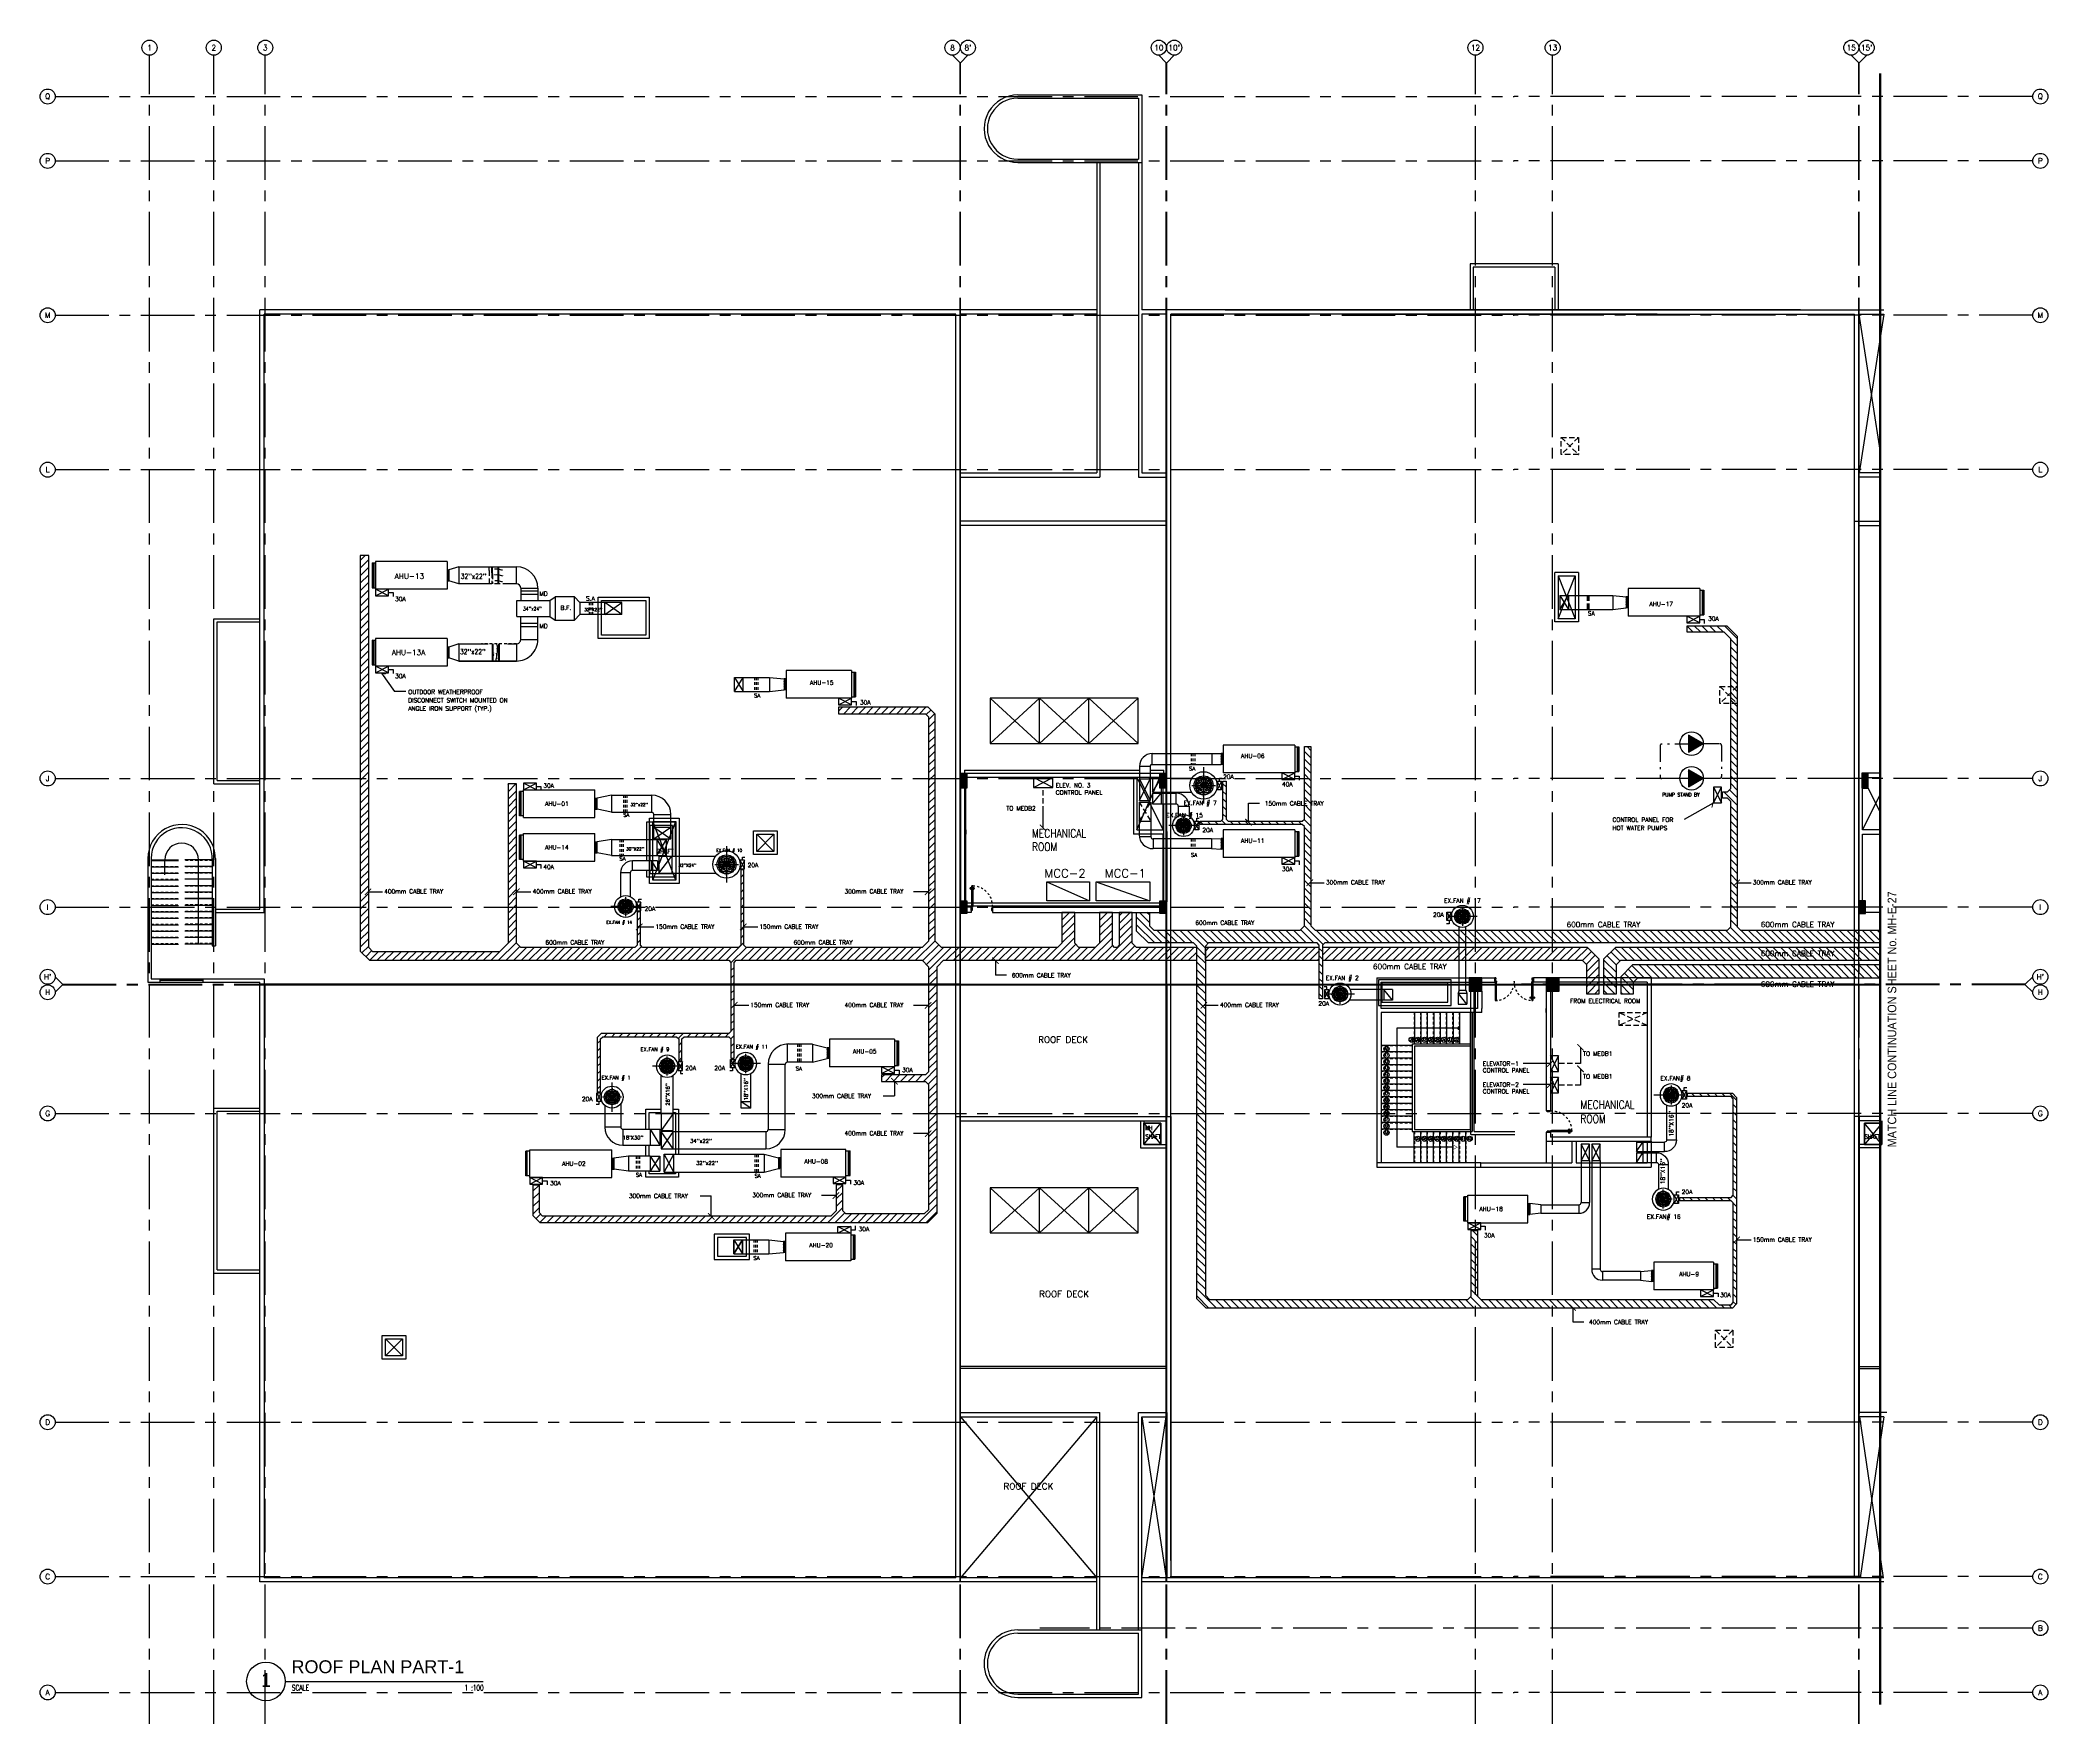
# Model space of a CAD drawing. Extents: x 88808.2 to 88901.9, y 39921.6 to 40000.1.
import ezdxf
from ezdxf.enums import TextEntityAlignment as Align

# ---------------------------------------------------------------- set-up
doc = ezdxf.new("R2010")
doc.units = 0
doc.header["$MEASUREMENT"] = 0
for name, pattern in [('2DASHES', [1.7, 0.75, -0.25, 0.1, -0.25, 0.1, -0.25]), ('CENTER2', [1.125, 0.75, -0.125, 0.125, -0.125]), ('CENTERX2', [4, 2.5, -0.5, 0.5, -0.5]), ('HIDDEN', [0.375, 0.25, -0.125]), ('HIDDEN2', [0.1875, 0.125, -0.0625])]:
    doc.linetypes.add(name, pattern=pattern)
doc.layers.get('0').update_dxf_attribs({"color": 9, "linetype": 'CONTINUOUS'})
for name, color, linetype in [('AX', 9, 'CONTINUOUS'), ('AX-CR', 7, 'CONTINUOUS'), ('AX-TXT', 6, 'CONTINUOUS'), ('AXES', 11, 'CENTERX2'), ('CER', 2, 'CONTINUOUS'), ('COL', 9, 'CONTINUOUS'), ('CTXT', 6, 'CONTINUOUS'), ('DOOR', 9, 'CONTINUOUS'), ('DOOR-NO', 11, 'CONTINUOUS'), ('DUCT', 11, 'CONTINUOUS'), ('E-HATCH', 11, 'CONTINUOUS'), ('E-SOCKETS', 4, 'CONTINUOUS'), ('E-TRAY', 2, 'CONTINUOUS'), ('E-TXT', 2, 'CONTINUOUS'), ('EJ', 9, 'CONTINUOUS'), ('ELEV', 2, 'CONTINUOUS'), ('EXDUCT', 11, 'CONTINUOUS'), ('HAT', 9, 'CONTINUOUS'), ('PROJ-L', 9, 'CONTINUOUS'), ('PSUPPLY', 11, 'HIDDEN'), ('RM-NAME', 2, 'CONTINUOUS'), ('ROOF', 9, 'CONTINUOUS'), ('ROOF1', 11, 'CONTINUOUS'), ('SAD', 11, 'CONTINUOUS'), ('SCD', 2, 'CONTINUOUS'), ('SHAFT', 9, 'CONTINUOUS'), ('SHAFTS', 9, 'CONTINUOUS'), ('STR', 9, 'CONTINUOUS'), ('STR-H', 9, 'HIDDEN2'), ('TEXT-AC', 2, 'CONTINUOUS'), ('TEXTN', 2, 'CONTINUOUS'), ('TXT', 6, 'CONTINUOUS'), ('TXT1', 2, 'CONTINUOUS'), ('WALL', 9, 'CONTINUOUS'), ('WIN', 9, 'CONTINUOUS')]:
    doc.layers.add(name, color=color, linetype=linetype)
doc.styles.add('ROMANC', font='romanc', dxfattribs={"height": 0.1})
doc.styles.add('ROMANS', font='ROMANS.shx')
doc.styles.add('SIMPLEX', font='SIMPLEX.SHX', dxfattribs={"width": 0.75})
doc.styles.add('STYLE1', font='romanc.shx', dxfattribs={"height": 200})
doc.styles.add('TTXT', font='ARIAL.TTF', dxfattribs={"width": 0.6})
doc.dimstyles.new('STANDARD in', dxfattribs={"dimtxt": 0.24, "dimasz": 0.1, "dimexe": 0.07, "dimexo": 0.07, "dimgap": 0.05, "dimtad": 1, "dimdec": 3, "dimzin": 0, "dimdsep": 46, "dimtxsty": 'ROMANS', "dimblk": 'ARCHTICK', "dimcen": 0.05, "dimdle": 0.05, "dimclrd": 4, "dimclre": 4, "dimclrt": 2, "dimadec": 0, "dimazin": 0, "dimtfac": 1, "dimtdec": 3, "dimtmove": 2, "dimatfit": 3, "dimldrblk": 'ARCHTICK', "dimfxl": 0, "dimtolj": 1, "dimtzin": 0, "dimarcsym": 0})

# ---------------------------------------------------------------- blocks, each defined once
blk = doc.blocks.new('AXU')
at = {"layer": 'AX-CR'}
blk.add_circle((0, 350), 350, dxfattribs=at)
at = {"layer": 'AX-TXT', "style": 'ROMANS'}
blk.add_attdef('AX', text='', height=250, dxfattribs=at).set_placement((0, 350), align=Align.MIDDLE)
blk = doc.blocks.new('AXR')
at = {"layer": 'AX-CR'}
blk.add_circle((350, 0), 350, dxfattribs=at)
at = {"layer": 'AX-TXT', "style": 'ROMANS'}
blk.add_attdef('AX', text='', height=250, dxfattribs=at).set_placement((350, 0), align=Align.MIDDLE)
blk = doc.blocks.new('AXL')
at = {"layer": 'AX-CR'}
blk.add_circle((-350, 0), 350, dxfattribs=at)
at = {"layer": 'AX-TXT', "style": 'ROMANS'}
blk.add_attdef('AX', text='', height=250, dxfattribs=at).set_placement((-350, 0), align=Align.MIDDLE)
blk = doc.blocks.new('C11')
at = {"layer": 'HAT'}
h = blk.add_hatch(dxfattribs=at)
h.set_pattern_fill('ANSI31', color=256, scale=300, style=0)
h.set_pattern_definition([(45, (-248556.182, -75061.005), (-26.5165043, 26.5165043), [])])
h.paths.add_polyline_path([(300, 700), (0, 700), (0, 350), (300, 350)])
h.paths.add_polyline_path([(300, 350), (0, 350), (0, 0), (300, 0)])
at = {"layer": 'COL'}
blk.add_lwpolyline([(300, 700), (300, 0), (0, 0), (0, 700)], close=True, dxfattribs=at)
blk = doc.blocks.new('C5')
at = {"layer": 'HAT', "linetype": 'ByBlock'}
h = blk.add_hatch(dxfattribs=at)
h.set_pattern_fill('ANSI31', color=256, scale=300, style=0)
h.set_pattern_definition([(45, (-223356.182, -51411.005), (-26.516504, 26.516504), [])])
h.paths.add_polyline_path([(300, 300), (0, 300), (0, 0), (300, 0)])
h.paths.add_polyline_path([(600, 300), (300, 300), (300, 0), (600, 0)])
at = {"layer": 'COL'}
blk.add_lwpolyline([(600, 300), (0, 300), (0, 0), (600, 0)], close=True, dxfattribs=at)
blk = doc.blocks.new('A$C272A55A0')
at = {"layer": 'DOOR', "color": 0, "linetype": 'ByBlock'}
for p, q in [((0, 900), (0, 1050)), ((50, 1050), (0, 1050)), ((25, 950), (50, 950)), ((25, 900), (25, 950)), ((50, 950), (50, 1050)), ((1750, 950), (1750, 1050)), ((1750, 1050), (1800, 1050)), ((1775, 950), (1750, 950)), ((1775, 900), (1775, 950)), ((1800, 1050), (1800, 900)), ((0, 900), (25, 900)), ((75, 900), (25, 900)), ((25, 850), (25, 900)), ((42, 850), (25, 850)), ((25, 50), (42, 50)), ((25, 50), (25, 0)), ((25, 0), (75, 0)), ((75, 0), (25, 0)), ((58, 870), (42, 870)), ((42, 870), (42, 850)), ((42, 50), (42, 30)), ((42, 30), (58, 30)), ((58, 850), (58, 870)), ((75, 850), (58, 850)), ((58, 50), (75, 50)), ((58, 50), (58, 30)), ((75, 900), (75, 850)), ((75, 50), (75, 0)), ((1718, 160), (1709, 160)), ((1709, 95), (1709, 160)), ((1718, 95), (1709, 95)), ((1725, 173), (1718, 173)), ((1718, 173), (1718, 83)), ((1718, 95), (1718, 160)), ((1725, 83), (1718, 83)), ((1725, 900), (1775, 900)), ((1725, 900), (1725, 850)), ((1725, 850), (1742, 850)), ((1742, 50), (1725, 50)), ((1725, 50), (1725, 0)), ((1775, 0), (1725, 0)), ((1725, 0), (1775, 0)), ((1742, 870), (1758, 870)), ((1742, 850), (1742, 870)), ((1742, 50), (1742, 30)), ((1758, 30), (1742, 30)), ((1758, 870), (1758, 850)), ((1758, 850), (1775, 850)), ((1775, 50), (1758, 50)), ((1758, 50), (1758, 30)), ((1800, 900), (1775, 900)), ((1775, 850), (1775, 900)), ((1775, 173), (1782, 173)), ((1775, 83), (1782, 83)), ((1775, 50), (1775, 0)), ((1782, 173), (1782, 83)), ((1782, 160), (1791, 160)), ((1782, 95), (1782, 160)), ((1782, 95), (1791, 95)), ((1791, 95), (1791, 160))]:
    blk.add_line(p, q, dxfattribs=at)
at = {"layer": 'DOOR', "color": 9, "linetype": 'ByBlock'}
for p, q in [((50, 1050), (0, 1010)), ((50, 1050), (0, 937)), ((50, 1050), (37, 950)), ((1750, 1050), (1800, 1010)), ((1750, 1050), (1800, 937)), ((1750, 1050), (1763, 950))]:
    blk.add_line(p, q, dxfattribs=at)
at = {"layer": 'DOOR', "linetype": 'ByBlock'}
for p, q in [((25, 850), (25, 50)), ((42, 850), (42, 50)), ((58, 850), (58, 50)), ((75, 50), (75, 850)), ((1725, 50), (1725, 850)), ((1742, 850), (1742, 50)), ((1758, 850), (1758, 50)), ((1775, 850), (1775, 50))]:
    blk.add_line(p, q, dxfattribs=at)
at = {"layer": 'DOOR', "color": 0, "linetype": 'ByBlock'}
for centre in [(1676, 128), (1824, 128)]:
    blk.add_circle(centre, 32.4, dxfattribs=at)
at = {"layer": 'DOOR', "color": 9, "linetype": 'ByBlock'}
for centre, radius, start, end in [((50, 1050), 54.4, 203.20738, 270), ((50, 1050), 74.4, 227.77643, 270), ((50, 1050), 94.4, 238.01819, 270), ((50, 1050), 114, 244.08384, 257.37743), ((50, 1050), 34.4, 180, 270), ((50, 1050), 14.4, 180, 270), ((1750, 1050), 14.4, 270, 0), ((1750, 1050), 34.4, 270, 0), ((1750, 1050), 54.4, 270, 336.79262), ((1750, 1050), 74.4, 270, 312.22357), ((1750, 1050), 94.4, 270, 301.98181), ((1750, 1050), 114, 282.62257, 295.91616), ((50, 1050), 134, 248.15985, 259.28002), ((50, 1050), 154, 251.10529, 256.28577), ((1750, 1050), 134, 280.71998, 291.84015), ((1750, 1050), 154, 283.71423, 288.89471)]:
    blk.add_arc(centre, radius, start, end, dxfattribs=at)
at = {"layer": 'DOOR', "linetype": 'HIDDEN', "ltscale": 0.5}
for centre, start, end in [((50, 851), 268.31738, 3.29648), ((1750, 851), 176.70352, 271.68262)]:
    blk.add_arc(centre, 851, start, end, dxfattribs=at)
at = {"layer": 'WALL', "linetype": 'ByBlock'}
blk.add_line((1800, 900), (1800, 1050), dxfattribs=at)
blk = doc.blocks.new('STL-DR')
at = {"layer": 'DOOR', "color": 0, "linetype": 'ByBlock'}
blk.add_line((0, -150), (0, 0), dxfattribs=at)
at = {"layer": 'DOOR', "linetype": 'ByBlock'}
for p, q in [((50, 0), (0, 0)), ((50, -100), (50, 0)), ((0, -150), (25, -150)), ((25, -150), (25, -100)), ((25, -100), (50, -100)), ((25, -200), (25, -150)), ((75, -150), (25, -150)), ((25, -200), (25, -1100)), ((75, -200), (25, -200)), ((75, -150), (75, -200)), ((75, -1100), (75, -200)), ((950, 0), (1000, 0)), ((950, -100), (950, 0)), ((975, -100), (950, -100)), ((975, -150), (975, -100)), ((1000, -150), (975, -150)), ((1000, 0), (1000, -150)), ((9, -1055), (9, -990)), ((18, -990), (9, -990)), ((18, -1055), (9, -1055)), ((25, -978), (18, -978)), ((18, -978), (18, -1068)), ((18, -1055), (18, -990)), ((25, -1068), (18, -1068)), ((25, -1100), (25, -1150)), ((25, -1100), (75, -1100)), ((75, -1150), (25, -1150)), ((25, -1150), (75, -1150)), ((75, -978), (82, -978)), ((75, -1068), (82, -1068)), ((75, -1100), (75, -1150)), ((82, -978), (82, -1068)), ((82, -1055), (82, -990)), ((82, -990), (91, -990)), ((82, -1055), (91, -1055)), ((91, -1055), (91, -990))]:
    blk.add_line(p, q, dxfattribs=at)
for centre in [(-24, -1023), (124, -1023)]:
    blk.add_circle(centre, 32.4, dxfattribs=at)
at = {"layer": 'DOOR', "linetype": 'HIDDEN', "ltscale": 0.5}
blk.add_arc((50, -223), 928, 271.54399, 4.48155, dxfattribs=at)
at = {"layer": 'WALL'}
for p, q in [((0, 0), (0, -150)), ((0, 0), (0, -150)), ((1000, 0), (1000, -150))]:
    blk.add_line(p, q, dxfattribs=at)

msp = doc.modelspace()

# ---------------------------------------------------------------- hatches: boundary and pattern name
at = {"layer": 'AX'}
h = msp.add_hatch(dxfattribs=at)
h.set_pattern_fill('ANSI31', color=2, scale=80, angle=180, style=0)
h.set_pattern_definition([(225.0000004, (88783.363185, 40062.205783), (0.00707106774, -0.00707106784), [])])
h.paths.add_polyline_path([(88885.796, 39967.325), (88885.109, 39967.722), (88885.109, 39966.928)])
h = msp.add_hatch(dxfattribs=at)
h.set_pattern_fill('ANSI31', color=2, scale=80, angle=180, style=0)
h.set_pattern_definition([(225.0000004, (88783.363185, 40060.5913), (0.00707106774, -0.00707106784), [])])
h.paths.add_polyline_path([(88885.796, 39965.71), (88885.109, 39966.107), (88885.109, 39965.313)])
at = {"layer": 'DOOR-NO'}
h = msp.add_hatch(dxfattribs=at)
h.set_pattern_fill('ANSI37', color=256, scale=200, style=0)
h.set_pattern_definition([(45.0000004, (88458.732168, 39703.525415), (-0.0176776693, 0.0176776696), []), (134.9999996, (88458.732168, 39703.525415), (-0.0176776693, -0.0176776696), [])])
h.paths.add_polyline_path([(88823.722, 39974.593), (88823.787, 39974.593), (88823.787, 39975.748), (88823.722, 39975.748)])
h = msp.add_hatch(dxfattribs=at)
h.set_pattern_fill('ANSI37', color=11, scale=100, angle=180, style=0)
h.set_pattern_definition([(225, (88876.701689, 40133.329785), (0.0088388347, -0.0088388348), []), (315, (88876.701689, 40133.329785), (0.0088388347, 0.0088388348), [])])
h.paths.add_polyline_path([(88882.247, 39974.163), (88882.197, 39974.163), (88882.197, 39973.657), (88882.247, 39973.657)])
h = msp.add_hatch(dxfattribs=at)
h.set_pattern_fill('ANSI37', color=256, scale=200, style=0)
h.set_pattern_definition([(45.0000004, (88458.732168, 39699.92919), (-0.0176776693, 0.0176776696), []), (134.9999996, (88458.732168, 39699.92919), (-0.0176776693, -0.0176776696), [])])
h.paths.add_polyline_path([(88823.722, 39970.996), (88823.787, 39970.996), (88823.787, 39972.151), (88823.722, 39972.151)])
h = msp.add_hatch(dxfattribs=at)
h.set_pattern_fill('ANSI37', color=11, scale=100, angle=180, style=0)
h.set_pattern_definition([(225, (88837.434751, 40129.506405), (0.0088388347, -0.0088388348), []), (315, (88837.434751, 40129.506405), (0.0088388347, 0.0088388348), [])])
h.paths.add_polyline_path([(88842.98, 39970.34), (88842.93, 39970.34), (88842.93, 39969.834), (88842.98, 39969.834)])
h = msp.add_hatch(dxfattribs=at)
h.set_pattern_fill('ANSI37', color=11, scale=100, angle=180, style=0)
h.set_pattern_definition([(225, (88857.813235, 40126.026949), (0.0088388347, -0.0088388348), []), (315, (88857.813235, 40126.026949), (0.0088388347, 0.0088388348), [])])
h.paths.add_polyline_path([(88863.358, 39966.86), (88863.308, 39966.86), (88863.308, 39966.354), (88863.358, 39966.354)])
h = msp.add_hatch(dxfattribs=at)
h.set_pattern_fill('ANSI37', color=11, scale=100, style=0)
h.set_pattern_definition([(45, (88839.698329, 39805.101673), (-0.0088388347, 0.0088388348), []), (135, (88839.698329, 39805.101673), (-0.0088388347, -0.0088388348), [])])
h.paths.add_polyline_path([(88834.153, 39964.268), (88834.203, 39964.268), (88834.203, 39964.774), (88834.153, 39964.774)])
h = msp.add_hatch(dxfattribs=at)
h.set_pattern_fill('ANSI37', color=11, scale=100, style=0)
h.set_pattern_definition([(45, (88839.698329, 39803.064124), (-0.0088388347, 0.0088388348), []), (135, (88839.698329, 39803.064124), (-0.0088388347, -0.0088388348), [])])
h.paths.add_polyline_path([(88834.153, 39962.231), (88834.203, 39962.231), (88834.203, 39962.737), (88834.153, 39962.737)])
h = msp.add_hatch(dxfattribs=at)
h.set_pattern_fill('ANSI37', color=11, scale=100, angle=180, style=0)
h.set_pattern_definition([(225, (88857.813235, 40122.072873), (0.0088388347, -0.0088388348), []), (315, (88857.813235, 40122.072873), (0.0088388347, 0.0088388348), [])])
h.paths.add_polyline_path([(88863.358, 39962.906), (88863.308, 39962.906), (88863.308, 39962.4), (88863.358, 39962.4)])
h = msp.add_hatch(dxfattribs=at)
h.set_pattern_fill('ANSI37', color=11, scale=100, angle=180, style=0)
h.set_pattern_definition([(225, (88839.440736, 40112.311129), (0.0088388347, -0.0088388348), []), (315, (88839.440736, 40112.311129), (0.0088388347, 0.0088388348), [])])
h.paths.add_polyline_path([(88844.986, 39953.145), (88844.936, 39953.145), (88844.936, 39952.639), (88844.986, 39952.639)])
h = msp.add_hatch(dxfattribs=at)
h.set_pattern_fill('ANSI37', color=11, scale=100, style=0)
h.set_pattern_definition([(45, (88840.488557, 39788.318271), (-0.0088388347, 0.0088388348), []), (135, (88840.488557, 39788.318271), (-0.0088388347, -0.0088388348), [])])
h.paths.add_polyline_path([(88834.944, 39947.485), (88834.994, 39947.485), (88834.994, 39947.991), (88834.944, 39947.991)])
h = msp.add_hatch(dxfattribs=at)
h.set_pattern_fill('ANSI37', color=11, scale=100, angle=180, style=0)
h.set_pattern_definition([(225, (88837.175992, 40107.178969), (0.0088388347, -0.0088388348), []), (315, (88837.175992, 40107.178969), (0.0088388347, 0.0088388348), [])])
h.paths.add_polyline_path([(88842.721, 39948.012), (88842.671, 39948.012), (88842.671, 39947.506), (88842.721, 39947.506)])
h = msp.add_hatch(dxfattribs=at)
h.set_pattern_fill('ANSI37', color=11, scale=100, angle=180, style=0)
h.set_pattern_definition([(315, (88883.199452, 40105.043749), (-0.0088388347, -0.0088388348), []), (225, (88883.199452, 40105.043749), (-0.0088388347, 0.0088388348), [])])
h.paths.add_polyline_path([(88877.655, 39945.877), (88877.705, 39945.877), (88877.705, 39945.371), (88877.655, 39945.371)])
h = msp.add_hatch(dxfattribs=at)
h.set_pattern_fill('ANSI37', color=11, scale=100, angle=180, style=0)
h.set_pattern_definition([(225, (88837.404071, 40103.273572), (0.0088388347, -0.0088388348), []), (315, (88837.404071, 40103.273572), (0.0088388347, 0.0088388348), [])])
h.paths.add_polyline_path([(88842.949, 39944.107), (88842.899, 39944.107), (88842.899, 39943.601), (88842.949, 39943.601)])
h = msp.add_hatch(dxfattribs=at)
h.set_pattern_fill('ANSI37', color=11, scale=100, angle=180, style=0)
h.set_pattern_definition([(225, (88877.887452, 40101.92303), (0.0088388347, -0.0088388348), []), (315, (88877.887452, 40101.92303), (0.0088388347, 0.0088388348), [])])
h.paths.add_polyline_path([(88883.432, 39942.756), (88883.382, 39942.756), (88883.382, 39942.25), (88883.432, 39942.25)])
at = {"layer": 'DUCT', "linetype": 'Continuous'}
h = msp.add_hatch(dxfattribs=at)
h.set_pattern_fill('ANSI37', color=11, scale=100, style=0)
h.set_pattern_definition([(45.0000004, (88459.772168, 39703.525415), (-0.00883883467, 0.0088388348), []), (134.9999996, (88459.772168, 39703.525415), (-0.00883883467, -0.0088388348), [])])
h.paths.add_polyline_path([(88827.235, 39974.917), (88827.286, 39974.917), (88827.286, 39975.424), (88827.235, 39975.424)])
h = msp.add_hatch(dxfattribs=at)
h.set_pattern_fill('ANSI37', color=11, scale=100, style=0)
h.set_pattern_definition([(45.0000004, (88459.772168, 39699.92919), (-0.00883883467, 0.0088388348), []), (134.9999996, (88459.772168, 39699.92919), (-0.00883883467, -0.0088388348), [])])
h.paths.add_polyline_path([(88827.235, 39971.32), (88827.286, 39971.32), (88827.286, 39971.827), (88827.235, 39971.827)])
at = {"layer": 'E-HATCH', "linetype": 'Continuous'}
h = msp.add_hatch(dxfattribs=at)
h.set_pattern_fill('ANSI31', color=256, scale=2, style=0)
h.paths.add_polyline_path([(88858.336, 39957.819), (88858.236, 39957.919), (88858.236, 39959.45), (88857.636, 39959.45), (88857.636, 39958.019), (88857.436, 39957.819), (88856.679, 39957.819), (88856.479, 39958.019), (88856.479, 39959.45), (88855.879, 39959.45), (88855.879, 39958.019), (88855.679, 39957.819), (88850.265, 39957.819), (88849.965, 39958.119), (88849.965, 39968.695), (88849.639, 39969.02), (88845.47, 39969.02), (88845.47, 39968.72), (88849.515, 39968.72), (88849.665, 39968.57), (88849.665, 39958.119), (88849.365, 39957.819), (88841.154, 39957.819), (88841.054, 39957.919), (88841.054, 39961.442), (88840.904, 39961.442), (88840.904, 39957.919), (88840.804, 39957.819), (88836.322, 39957.819), (88836.222, 39957.919), (88836.222, 39959.481), (88836.072, 39959.481), (88836.072, 39957.919), (88835.972, 39957.819), (88830.65, 39957.819), (88830.45, 39958.019), (88830.45, 39965.443), (88830.05, 39965.443), (88830.05, 39958.019), (88829.65, 39957.619), (88823.752, 39957.619), (88823.552, 39957.819), (88823.552, 39976.092), (88823.152, 39976.092), (88823.152, 39957.653), (88823.586, 39957.219), (88840.348, 39957.219), (88840.448, 39957.119), (88840.448, 39953.904), (88840.348, 39953.804), (88834.402, 39953.804), (88834.215, 39953.617), (88834.215, 39951.091), (88834.365, 39951.091), (88834.365, 39953.554), (88834.465, 39953.654), (88837.912, 39953.654), (88838.012, 39953.554), (88838.012, 39952.531), (88838.162, 39952.531), (88838.162, 39953.554), (88838.262, 39953.654), (88840.348, 39953.654), (88840.448, 39953.554), (88840.448, 39952.652), (88840.598, 39952.652), (88840.598, 39957.119), (88840.698, 39957.219), (88849.365, 39957.219), (88849.665, 39956.919), (88849.665, 39952.025), (88849.515, 39951.875), (88847.476, 39951.875), (88847.476, 39951.575), (88849.515, 39951.575), (88849.665, 39951.425), (88849.665, 39945.591), (88849.465, 39945.391), (88845.811, 39945.391), (88845.661, 39945.541), (88845.661, 39946.755), (88845.361, 39946.755), (88845.361, 39945.541), (88845.111, 39945.291), (88831.664, 39945.291), (88831.514, 39945.441), (88831.514, 39946.734), (88831.214, 39946.734), (88831.214, 39945.316), (88831.539, 39944.991), (88849.63, 39944.991), (88850.065, 39945.425), (88850.065, 39956.919), (88850.365, 39957.219), (88862.173, 39957.219), (88862.173, 39957.819), (88859.36, 39957.819), (88859.16, 39958.019), (88859.16, 39959.45), (88858.56, 39959.45), (88858.56, 39957.919), (88858.46, 39957.819)])
h = msp.add_hatch(dxfattribs=at)
h.set_pattern_fill('ANSI31', color=256, scale=2, angle=90, style=0)
h.paths.add_polyline_path([(88867.887, 39957.929), (88867.787, 39958.029), (88862.723, 39958.029), (88862.573, 39957.879), (88862.573, 39957.219), (88862.573, 39941.606), (88862.773, 39941.406), (88874.815, 39941.406), (88874.965, 39941.556), (88874.965, 39944.618), (88875.265, 39944.618), (88875.265, 39941.556), (88875.415, 39941.406), (88886.279, 39941.406), (88886.529, 39941.156), (88887.094, 39941.156), (88887.194, 39941.256), (88887.194, 39945.911), (88887.094, 39946.011), (88884.695, 39946.011), (88884.695, 39946.161), (88887.094, 39946.161), (88887.194, 39946.261), (88887.194, 39950.767), (88887.094, 39950.867), (88885.059, 39950.867), (88885.059, 39951.017), (88887.156, 39951.017), (88887.344, 39950.829), (88887.344, 39941.194), (88887.156, 39941.006), (88886.429, 39941.006), (88862.607, 39941.006), (88862.173, 39941.44), (88862.173, 39957.219), (88862.173, 39957.879), (88862.023, 39958.029), (88859.916, 39958.029), (88859.364, 39958.581), (88859.364, 39959.45), (88859.964, 39959.45), (88859.964, 39958.829), (88860.164, 39958.629), (88866.993, 39958.629), (88867.193, 39958.829), (88867.193, 39963.453), (88867.093, 39963.553), (88862.323, 39963.553), (88862.323, 39963.703), (88863.293, 39963.703), (88863.393, 39963.803), (88863.393, 39965.576), (88863.543, 39965.576), (88863.543, 39963.803), (88863.643, 39963.703), (88867.093, 39963.703), (88867.193, 39963.803), (88867.193, 39967.188), (88867.493, 39967.188), (88867.493, 39958.829), (88867.693, 39958.629), (88886.923, 39958.629), (88887.073, 39958.779), (88887.073, 39964.629), (88886.923, 39964.779), (88886.694, 39964.779), (88886.694, 39965.079), (88886.923, 39965.079), (88887.073, 39965.229), (88887.073, 39972.217), (88886.773, 39972.517), (88885.042, 39972.517), (88885.042, 39972.817), (88886.897, 39972.817), (88887.373, 39972.342), (88887.373, 39958.779), (88887.523, 39958.629), (88894.046, 39958.629), (88894.046, 39958.029), (88868.137, 39958.029), (88868.037, 39957.929), (88868.037, 39955.431), (88867.887, 39955.431)])
h = msp.add_hatch(dxfattribs=at)
h.set_pattern_fill('ANSI31', color=256, scale=2, style=0)
h.paths.add_polyline_path([(88862.573, 39957.819), (88862.573, 39957.219), (88867.887, 39957.219), (88867.887, 39957.819)])
h = msp.add_hatch(dxfattribs=at)
h.set_pattern_fill('ANSI31', color=256, scale=2, style=0)
h.paths.add_polyline_path([(88868.037, 39957.219), (88880.145, 39957.219), (88880.345, 39957.019), (88880.345, 39955.664), (88880.945, 39955.664), (88880.945, 39957.267), (88880.394, 39957.819), (88868.037, 39957.819)])
h = msp.add_hatch(dxfattribs=at)
h.set_pattern_fill('ANSI31', color=256, scale=2, angle=90, style=0)
h.paths.add_polyline_path([(88881.945, 39957.219), (88894.046, 39957.219), (88894.046, 39957.819), (88881.696, 39957.819), (88881.145, 39957.267), (88881.145, 39955.664), (88881.745, 39955.664), (88881.745, 39957.019)])
h = msp.add_hatch(dxfattribs=at)
h.set_pattern_fill('ANSI31', color=256, scale=2, angle=90, style=0)
h.paths.add_polyline_path([(88894.046, 39956.408), (88894.046, 39957.008), (88882.496, 39957.008), (88881.945, 39956.456), (88881.945, 39955.664), (88882.545, 39955.664), (88882.545, 39956.208), (88882.745, 39956.408)])
at = {"layer": 'HAT'}
h = msp.add_hatch(dxfattribs=at)
h.set_pattern_fill('ANSI31', color=256, scale=0.3, style=0)
h.set_pattern_definition([(45, (88611.894076, 39890.188557), (-0.0265165043, 0.0265165043), [])])
h.paths.add_polyline_path([(88860.75, 39965.95), (88860.45, 39965.95), (88860.45, 39965.6), (88860.75, 39965.6)])
h.paths.add_polyline_path([(88860.75, 39965.6), (88860.45, 39965.6), (88860.45, 39965.25), (88860.75, 39965.25)])
h = msp.add_hatch(dxfattribs=at)
h.set_pattern_fill('ANSI31', color=256, scale=300, style=0)
h.set_pattern_definition([(135, (89142.04644, 39890.188557), (0.0265165043, 0.0265165043), [])])
h.paths.add_polyline_path([(88893.19, 39965.95), (88893.49, 39965.95), (88893.49, 39965.6), (88893.19, 39965.6)])
h.paths.add_polyline_path([(88893.19, 39965.6), (88893.49, 39965.6), (88893.49, 39965.25), (88893.19, 39965.25)])
h = msp.add_hatch(dxfattribs=at)
h.set_pattern_fill('ANSI31', color=256, scale=0.3, style=0)
h.set_pattern_definition([(45, (88602.274076, 39904.688557), (-0.0265165043, 0.0265165043), [])])
h.paths.add_polyline_path([(88851.45, 39960), (88851.15, 39960), (88851.15, 39959.7), (88851.45, 39959.7)])
h.paths.add_polyline_path([(88851.45, 39959.7), (88851.15, 39959.7), (88851.15, 39959.4), (88851.45, 39959.4)])
h = msp.add_hatch(dxfattribs=at)
h.set_pattern_fill('ANSI31', color=256, scale=0.3, style=0)
h.set_pattern_definition([(45, (88611.574076, 39904.688557), (-0.0265165043, 0.0265165043), [])])
h.paths.add_polyline_path([(88860.75, 39960), (88860.45, 39960), (88860.45, 39959.7), (88860.75, 39959.7)])
h.paths.add_polyline_path([(88860.75, 39959.7), (88860.45, 39959.7), (88860.45, 39959.4), (88860.75, 39959.4)])
h = msp.add_hatch(dxfattribs=at)
h.set_pattern_fill('ANSI31', color=256, scale=300, style=0)
h.set_pattern_definition([(135, (89142.24217, 39904.688557), (0.0265165043, 0.0265165043), [])])
h.paths.add_polyline_path([(88893.066, 39960), (88893.366, 39960), (88893.366, 39959.7), (88893.066, 39959.7)])
h.paths.add_polyline_path([(88893.066, 39959.7), (88893.366, 39959.7), (88893.366, 39959.4), (88893.066, 39959.4)])

# ---------------------------------------------------------------- linework, layer by layer
at = {"linetype": 'Continuous'}
msp.add_line((88816.255, 39957.9), (88816.405, 39957.9), dxfattribs=at)
at = {"layer": 'AX', "color": 2, "linetype": 'HIDDEN'}
for p, q in [((88880.379, 39974.235), (88880.379, 39973.585)), ((88880.413, 39974.235), (88880.413, 39973.585)), ((88880.453, 39974.235), (88880.453, 39973.585))]:
    msp.add_line(p, q, dxfattribs=at)
at = {"layer": 'AX', "color": 6, "linetype": '2DASHES'}
for p, q in [((88883.785, 39967.226), (88883.785, 39965.772)), ((88885.221, 39967.306), (88883.865, 39967.306)), ((88885.792, 39967.323), (88886.564, 39967.323)), ((88886.644, 39967.243), (88886.644, 39965.789)), ((88885.221, 39965.692), (88883.865, 39965.692)), ((88885.796, 39965.71), (88886.58, 39965.71))]:
    msp.add_line(p, q, dxfattribs=at)
at = {"layer": 'AX', "color": 2}
for p, q in [((88885.796, 39967.325), (88885.109, 39967.722)), ((88885.109, 39967.722), (88885.109, 39966.928)), ((88885.109, 39966.928), (88885.796, 39967.325)), ((88885.796, 39965.71), (88885.109, 39966.107)), ((88885.109, 39966.107), (88885.109, 39965.313)), ((88885.109, 39965.313), (88885.796, 39965.71))]:
    msp.add_line(p, q, dxfattribs=at)
at = {"layer": 'AX', "color": 3}
for centre, major_axis, start_param, end_param in [((88885.247, 39967.325), (0.388, 0.388), 5.497787, 11.780972), ((88885.247, 39965.71), (-0.388, 0.388), 3.926991, 10.210176)]:
    msp.add_ellipse(centre, major_axis=major_axis, ratio=1, start_param=start_param, end_param=end_param, dxfattribs=at)
at = {"layer": 'AX', "color": 6, "linetype": '2DASHES'}
for centre, major_axis, start_param, end_param in [((88883.865, 39967.226), (0.0566, 0.0566), 0.785398, 2.356194), ((88883.865, 39967.226), (0.0566, 0.0566), 0.785398, 2.356194), ((88886.564, 39967.243), (-0.0566, 0.0566), 3.926991, 5.497787), ((88886.564, 39967.243), (-0.0566, 0.0566), 3.926991, 5.497787), ((88883.865, 39965.772), (-0.0566, 0.0566), 0.785398, 2.356194), ((88883.865, 39965.772), (-0.0566, 0.0566), 0.785398, 2.356194), ((88886.564, 39965.789), (0.0566, 0.0566), 3.926991, 5.497787)]:
    msp.add_ellipse(centre, major_axis=major_axis, ratio=1, start_param=start_param, end_param=end_param, dxfattribs=at)
at = {"layer": 'AX-CR'}
msp.add_circle((88901.514, 39926.08), 0.35, dxfattribs=at)
at = {"layer": 'AXES'}
for p, q in [((88813.33, 39921.615), (88813.33, 39999.428)), ((88816.33, 39921.615), (88816.33, 39999.428)), ((88818.73, 39921.615), (88818.73, 39999.428)), ((88851.13, 39999.078), (88850.78, 39999.428)), ((88851.13, 39921.615), (88851.13, 39999.078)), ((88851.15, 39999.078), (88851.5, 39999.428)), ((88851.15, 39921.615), (88851.15, 39999.078)), ((88860.75, 39999.078), (88860.4, 39999.428)), ((88860.75, 39921.615), (88860.75, 39999.078)), ((88860.77, 39999.078), (88861.12, 39999.428)), ((88860.77, 39921.615), (88860.77, 39999.078)), ((88875.17, 39921.615), (88875.17, 39999.428)), ((88878.77, 39921.615), (88878.77, 39999.428)), ((88893.046, 39999.078), (88892.696, 39999.428)), ((88893.046, 39921.615), (88893.046, 39999.078)), ((88893.066, 39999.078), (88893.416, 39999.428)), ((88893.066, 39921.615), (88893.066, 39999.078)), ((88808.93, 39997.5), (88876.97, 39997.5)), ((88901.164, 39997.5), (88876.97, 39997.5)), ((88808.93, 39994.5), (88876.97, 39994.5)), ((88901.164, 39994.5), (88876.97, 39994.5)), ((88808.93, 39987.3), (88876.97, 39987.3)), ((88901.164, 39987.3), (88876.97, 39987.3)), ((88808.93, 39980.1), (88876.97, 39980.1)), ((88901.164, 39980.1), (88876.97, 39980.1)), ((88808.93, 39965.7), (88876.97, 39965.7)), ((88901.164, 39965.7), (88876.97, 39965.7)), ((88808.93, 39959.7), (88876.97, 39959.7)), ((88901.164, 39959.7), (88876.97, 39959.7)), ((88809.28, 39956.1), (88808.93, 39956.45)), ((88809.28, 39956.08), (88808.93, 39955.73)), ((88809.28, 39956.1), (88876.97, 39956.1)), ((88809.28, 39956.08), (88876.97, 39956.08)), ((88900.814, 39956.1), (88876.97, 39956.1)), ((88900.814, 39956.08), (88876.97, 39956.08)), ((88900.814, 39956.1), (88901.164, 39956.45)), ((88900.814, 39956.08), (88901.164, 39955.73)), ((88808.93, 39950.08), (88876.97, 39950.08)), ((88901.164, 39950.08), (88876.97, 39950.08)), ((88808.93, 39935.68), (88876.97, 39935.68)), ((88901.164, 39935.68), (88876.97, 39935.68)), ((88808.93, 39928.48), (88876.97, 39928.48)), ((88901.164, 39928.48), (88876.97, 39928.48)), ((88901.164, 39926.08), (88854.848, 39926.08)), ((88808.93, 39923.08), (88876.97, 39923.08)), ((88901.164, 39923.08), (88876.97, 39923.08))]:
    msp.add_line(p, q, dxfattribs=at)
at = {"layer": 'CER', "color": 6}
msp.add_line((88819.659, 39923.593), (88828.897, 39923.593), dxfattribs=at)
msp.add_circle((88818.759, 39923.593), 0.9, dxfattribs=at)
at = {"layer": 'COL'}
for p, q in [((88851.45, 39965.95), (88860.75, 39965.95)), ((88894.046, 39965.95), (88893.49, 39965.95)), ((88860.45, 39965.75), (88851.45, 39965.75)), ((88893.49, 39965.75), (88894.046, 39965.75)), ((88860.6, 39963.1), (88859.225, 39963.1)), ((88859.375, 39963.3), (88860.6, 39963.3)), ((88894.046, 39963.3), (88893.216, 39963.3)), ((88893.216, 39963.1), (88894.046, 39963.1)), ((88878.47, 39948.78), (88883.37, 39948.78)), ((88883.37, 39948.98), (88878.67, 39948.98)), ((88883.37, 39948.78), (88883.37, 39948.98)), ((88875.42, 39947.78), (88879.67, 39947.78)), ((88875.42, 39947.58), (88879.67, 39947.58))]:
    msp.add_line(p, q, dxfattribs=at)
for points in [[(88860.75, 39965.95), (88860.75, 39965.25), (88860.45, 39965.25), (88860.45, 39965.95)], [(88893.19, 39965.95), (88893.19, 39965.25), (88893.49, 39965.25), (88893.49, 39965.95)], [(88851.45, 39960), (88851.45, 39959.4), (88851.15, 39959.4), (88851.15, 39960)], [(88860.75, 39960), (88860.75, 39959.4), (88860.45, 39959.4), (88860.45, 39960)], [(88893.066, 39960), (88893.066, 39959.4), (88893.366, 39959.4), (88893.366, 39960)], [(88875.42, 39947.78), (88870.57, 39947.78), (88870.57, 39947.58), (88875.42, 39947.58)]]:
    msp.add_lwpolyline(points, close=True, dxfattribs=at)
msp.add_lwpolyline([(88883.37, 39948.78), (88883.37, 39948.98)], dxfattribs=at)
at = {"layer": 'DOOR', "color": 0, "linetype": 'Continuous'}
for p, q in [((88850.93, 39949.93), (88860.97, 39949.93)), ((88851.15, 39949.73), (88860.75, 39949.73)), ((88894.046, 39949.93), (88892.846, 39949.93)), ((88894.046, 39949.73), (88893.066, 39949.73))]:
    msp.add_line(p, q, dxfattribs=at)
at = {"layer": 'DOOR-NO'}
for p, q in [((88823.722, 39975.748), (88823.875, 39975.748)), ((88823.722, 39975.748), (88823.722, 39974.593)), ((88823.787, 39975.748), (88823.787, 39974.593)), ((88827.205, 39975.815), (88823.875, 39975.815)), ((88823.875, 39975.815), (88823.875, 39974.525)), ((88823.875, 39975.815), (88823.875, 39974.525)), ((88827.205, 39975.815), (88827.205, 39974.525)), ((88823.722, 39974.593), (88823.875, 39974.593)), ((88827.205, 39974.525), (88823.875, 39974.525)), ((88885.627, 39974.555), (88882.297, 39974.555)), ((88882.297, 39974.555), (88882.297, 39973.265)), ((88885.627, 39974.555), (88885.627, 39973.265)), ((88885.627, 39974.477), (88885.816, 39974.477)), ((88885.739, 39974.477), (88885.739, 39973.334)), ((88885.771, 39974.477), (88885.771, 39973.334)), ((88885.789, 39974.486), (88885.789, 39973.343)), ((88885.816, 39974.477), (88885.816, 39973.334)), ((88885.627, 39973.265), (88882.297, 39973.265)), ((88885.627, 39973.334), (88885.816, 39973.334)), ((88823.722, 39972.151), (88823.875, 39972.151)), ((88823.722, 39972.151), (88823.722, 39970.996)), ((88823.787, 39972.151), (88823.787, 39970.996)), ((88827.205, 39972.219), (88823.875, 39972.219)), ((88823.875, 39972.219), (88823.875, 39970.929)), ((88823.875, 39972.219), (88823.875, 39970.929)), ((88827.205, 39972.219), (88827.205, 39970.929)), ((88823.722, 39970.996), (88823.875, 39970.996)), ((88827.205, 39970.929), (88823.875, 39970.929)), ((88846.07, 39970.732), (88843.03, 39970.732)), ((88843.03, 39970.732), (88843.03, 39969.442)), ((88846.07, 39970.732), (88846.07, 39969.442)), ((88846.07, 39970.732), (88846.07, 39969.442)), ((88846.07, 39970.654), (88846.259, 39970.654)), ((88846.182, 39970.654), (88846.182, 39969.511)), ((88846.214, 39970.654), (88846.214, 39969.511)), ((88846.232, 39970.654), (88846.232, 39969.511)), ((88846.259, 39970.654), (88846.259, 39969.511)), ((88846.07, 39969.442), (88843.03, 39969.442)), ((88846.07, 39969.511), (88846.259, 39969.511)), ((88866.738, 39967.252), (88863.408, 39967.252)), ((88863.408, 39967.252), (88863.408, 39965.962)), ((88866.738, 39967.252), (88866.738, 39965.962)), ((88866.738, 39967.174), (88866.927, 39967.174)), ((88866.851, 39967.174), (88866.851, 39966.032)), ((88866.882, 39967.174), (88866.882, 39966.032)), ((88866.9, 39967.183), (88866.9, 39966.041)), ((88866.927, 39967.174), (88866.927, 39966.032)), ((88866.738, 39965.962), (88863.408, 39965.962)), ((88866.738, 39966.032), (88866.927, 39966.032)), ((88830.773, 39965.097), (88830.584, 39965.097)), ((88830.584, 39963.955), (88830.584, 39965.097)), ((88830.611, 39963.955), (88830.611, 39965.088)), ((88830.629, 39963.955), (88830.629, 39965.097)), ((88830.661, 39963.955), (88830.661, 39965.097)), ((88830.773, 39965.166), (88834.103, 39965.166)), ((88830.773, 39963.876), (88830.773, 39965.166)), ((88834.103, 39963.876), (88834.103, 39965.166)), ((88830.773, 39963.955), (88830.584, 39963.955)), ((88830.773, 39963.876), (88834.103, 39963.876)), ((88830.773, 39961.839), (88830.773, 39963.129)), ((88830.773, 39963.129), (88834.103, 39963.129)), ((88834.103, 39961.839), (88834.103, 39963.129)), ((88866.738, 39963.298), (88863.408, 39963.298)), ((88863.408, 39963.298), (88863.408, 39962.008)), ((88866.738, 39963.298), (88866.738, 39962.008)), ((88866.738, 39963.22), (88866.927, 39963.22)), ((88866.851, 39963.22), (88866.851, 39962.077)), ((88866.882, 39963.22), (88866.882, 39962.077)), ((88866.9, 39963.229), (88866.9, 39962.086)), ((88866.927, 39963.22), (88866.927, 39962.077)), ((88830.773, 39963.06), (88830.584, 39963.06)), ((88830.584, 39961.917), (88830.584, 39963.06)), ((88830.611, 39961.908), (88830.611, 39963.051)), ((88830.629, 39961.917), (88830.629, 39963.06)), ((88830.661, 39961.917), (88830.661, 39963.06)), ((88830.773, 39961.917), (88830.584, 39961.917)), ((88830.773, 39961.839), (88834.103, 39961.839)), ((88866.738, 39962.008), (88863.408, 39962.008)), ((88866.738, 39962.077), (88866.927, 39962.077)), ((88848.076, 39953.537), (88845.036, 39953.537)), ((88845.036, 39953.537), (88845.036, 39952.247)), ((88848.076, 39953.537), (88848.076, 39952.247)), ((88848.076, 39953.537), (88848.076, 39952.247)), ((88848.076, 39953.458), (88848.265, 39953.458)), ((88848.188, 39953.458), (88848.188, 39952.316)), ((88848.22, 39953.458), (88848.22, 39952.316)), ((88848.238, 39953.467), (88848.238, 39952.325)), ((88848.265, 39953.458), (88848.265, 39952.316)), ((88848.076, 39952.247), (88845.036, 39952.247)), ((88848.076, 39952.316), (88848.265, 39952.316)), ((88831.064, 39948.314), (88830.875, 39948.314)), ((88830.875, 39947.171), (88830.875, 39948.314)), ((88830.902, 39947.162), (88830.902, 39948.305)), ((88830.92, 39947.171), (88830.92, 39948.314)), ((88830.951, 39947.171), (88830.951, 39948.314)), ((88831.064, 39948.383), (88834.894, 39948.383)), ((88831.064, 39947.093), (88831.064, 39948.383)), ((88834.894, 39947.093), (88834.894, 39948.383)), ((88842.771, 39948.404), (88842.771, 39947.114)), ((88845.811, 39948.404), (88842.771, 39948.404)), ((88845.811, 39947.114), (88845.811, 39948.404)), ((88845.811, 39947.114), (88845.811, 39948.404)), ((88845.811, 39948.335), (88846, 39948.335)), ((88845.923, 39947.193), (88845.923, 39948.335)), ((88845.955, 39947.193), (88845.955, 39948.335)), ((88845.973, 39947.184), (88845.973, 39948.326)), ((88846, 39947.193), (88846, 39948.335)), ((88831.064, 39947.171), (88830.875, 39947.171)), ((88845.811, 39947.193), (88846, 39947.193)), ((88831.064, 39947.093), (88834.894, 39947.093)), ((88845.811, 39947.114), (88842.771, 39947.114)), ((88874.815, 39946.267), (88877.605, 39946.267)), ((88874.815, 39944.977), (88874.815, 39946.267)), ((88874.815, 39944.977), (88874.815, 39946.267)), ((88877.605, 39944.977), (88877.605, 39946.267)), ((88874.815, 39946.198), (88874.625, 39946.198)), ((88874.625, 39945.056), (88874.625, 39946.198)), ((88874.652, 39945.056), (88874.652, 39946.198)), ((88874.671, 39945.056), (88874.671, 39946.198)), ((88874.702, 39945.056), (88874.702, 39946.198)), ((88846.039, 39944.499), (88842.999, 39944.499)), ((88842.999, 39944.499), (88842.999, 39943.209)), ((88846.039, 39944.499), (88846.039, 39943.209)), ((88846.039, 39944.499), (88846.039, 39943.209)), ((88846.039, 39944.421), (88846.228, 39944.421)), ((88846.151, 39944.421), (88846.151, 39943.278)), ((88846.183, 39944.421), (88846.183, 39943.278)), ((88846.201, 39944.43), (88846.201, 39943.287)), ((88846.228, 39944.421), (88846.228, 39943.278)), ((88874.815, 39945.056), (88874.625, 39945.056)), ((88874.815, 39944.977), (88877.605, 39944.977)), ((88846.039, 39943.209), (88842.999, 39943.209)), ((88846.039, 39943.278), (88846.228, 39943.278)), ((88886.272, 39943.148), (88883.482, 39943.148)), ((88883.482, 39943.148), (88883.482, 39941.858)), ((88886.272, 39943.148), (88886.272, 39941.858)), ((88886.272, 39943.148), (88886.272, 39941.858)), ((88886.272, 39943.07), (88886.461, 39943.07)), ((88886.385, 39943.07), (88886.385, 39941.928)), ((88886.416, 39943.07), (88886.416, 39941.928)), ((88886.434, 39943.07), (88886.434, 39941.928)), ((88886.461, 39943.07), (88886.461, 39941.928)), ((88886.272, 39941.858), (88883.482, 39941.858)), ((88886.272, 39941.928), (88886.461, 39941.928))]:
    msp.add_line(p, q, dxfattribs=at)
at = {"layer": 'DOOR-NO', "color": 3}
for p, q in [((88843.03, 39970.34), (88842.93, 39970.34)), ((88842.93, 39970.34), (88842.93, 39969.834)), ((88843.03, 39969.834), (88842.93, 39969.834)), ((88842.98, 39970.34), (88842.98, 39969.834)), ((88863.408, 39966.86), (88863.308, 39966.86)), ((88863.308, 39966.86), (88863.308, 39966.354)), ((88863.358, 39966.86), (88863.358, 39966.354)), ((88863.408, 39966.354), (88863.308, 39966.354)), ((88834.103, 39964.774), (88834.203, 39964.774)), ((88834.103, 39964.268), (88834.203, 39964.268)), ((88834.153, 39964.268), (88834.153, 39964.774)), ((88834.203, 39964.268), (88834.203, 39964.774)), ((88834.103, 39962.737), (88834.203, 39962.737)), ((88834.103, 39962.231), (88834.203, 39962.231)), ((88834.153, 39962.231), (88834.153, 39962.737)), ((88834.203, 39962.231), (88834.203, 39962.737)), ((88863.308, 39962.906), (88863.308, 39962.4)), ((88863.408, 39962.906), (88863.308, 39962.906)), ((88863.408, 39962.4), (88863.308, 39962.4)), ((88863.358, 39962.906), (88863.358, 39962.4)), ((88844.936, 39953.145), (88844.936, 39952.639)), ((88845.036, 39953.145), (88844.936, 39953.145)), ((88844.986, 39953.145), (88844.986, 39952.639)), ((88845.036, 39952.639), (88844.936, 39952.639)), ((88834.894, 39947.991), (88834.994, 39947.991)), ((88834.894, 39947.485), (88834.994, 39947.485)), ((88834.944, 39947.485), (88834.944, 39947.991)), ((88834.994, 39947.485), (88834.994, 39947.991)), ((88842.671, 39948.012), (88842.671, 39947.506)), ((88842.771, 39948.012), (88842.671, 39948.012)), ((88842.721, 39948.012), (88842.721, 39947.506)), ((88877.655, 39945.877), (88877.655, 39945.371)), ((88877.705, 39945.877), (88877.705, 39945.371)), ((88842.899, 39944.107), (88842.899, 39943.601)), ((88842.999, 39944.107), (88842.899, 39944.107)), ((88842.999, 39943.601), (88842.899, 39943.601)), ((88842.949, 39944.107), (88842.949, 39943.601)), ((88883.382, 39942.756), (88883.382, 39942.25)), ((88883.432, 39942.756), (88883.432, 39942.25))]:
    msp.add_line(p, q, dxfattribs=at)
at = {"layer": 'DUCT', "color": 3, "linetype": 'Continuous'}
for p, q in [((88827.205, 39975.424), (88827.286, 39975.424)), ((88827.235, 39975.424), (88827.235, 39974.917)), ((88827.286, 39975.424), (88827.286, 39974.917)), ((88827.205, 39974.917), (88827.286, 39974.917)), ((88827.205, 39971.827), (88827.286, 39971.827)), ((88827.235, 39971.827), (88827.235, 39971.32)), ((88827.286, 39971.827), (88827.286, 39971.32)), ((88827.205, 39971.32), (88827.286, 39971.32))]:
    msp.add_line(p, q, dxfattribs=at)
at = {"layer": 'DUCT'}
for p, q in [((88827.752, 39975.571), (88830.441, 39975.571)), ((88827.752, 39975.571), (88827.752, 39974.771)), ((88829.165, 39975.401), (88829.165, 39975.571)), ((88829.298, 39975.284), (88829.298, 39975.571)), ((88829.332, 39975.245), (88829.332, 39975.571)), ((88829.59, 39974.771), (88829.59, 39975.571)), ((88829.617, 39974.771), (88829.617, 39975.571)), ((88830.441, 39974.771), (88830.441, 39975.571)), ((88827.752, 39974.771), (88827.286, 39974.917)), ((88829.158, 39974.771), (88827.752, 39974.771)), ((88830.441, 39974.771), (88830.052, 39974.771)), ((88830.641, 39974.571), (88831.441, 39974.571)), ((88831.441, 39974.431), (88830.641, 39974.431)), ((88830.464, 39974), (88832, 39974)), ((88830.464, 39973.25), (88830.464, 39974)), ((88831.441, 39974.281), (88830.641, 39974.281)), ((88832, 39974), (88832.244, 39974.168)), ((88832.244, 39974.168), (88832.244, 39973.082)), ((88833.394, 39973.9), (88833.15, 39974.168)), ((88833.15, 39973.082), (88833.15, 39974.168)), ((88834.566, 39973.9), (88833.394, 39973.9)), ((88834.566, 39973.35), (88835.366, 39973.9)), ((88835.366, 39973.35), (88834.566, 39973.9)), ((88834.566, 39973.35), (88834.566, 39973.9)), ((88835.366, 39973.9), (88834.566, 39973.9)), ((88835.366, 39973.35), (88835.366, 39973.9)), ((88879.111, 39974.235), (88881.573, 39974.235)), ((88879.111, 39974.235), (88879.111, 39973.585)), ((88879.111, 39973.585), (88881.573, 39973.585)), ((88879.511, 39974.235), (88879.511, 39973.585)), ((88881.573, 39974.235), (88881.573, 39973.585)), ((88881.573, 39974.235), (88882.197, 39974.163)), ((88881.573, 39973.585), (88882.197, 39973.657)), ((88882.297, 39974.163), (88882.197, 39974.163)), ((88882.297, 39973.657), (88882.197, 39973.657)), ((88830.464, 39973.25), (88832, 39973.25)), ((88831.441, 39972.924), (88830.641, 39972.924)), ((88831.441, 39972.774), (88830.641, 39972.774)), ((88832, 39973.25), (88832.244, 39973.082)), ((88832.244, 39973.082), (88833.15, 39973.082)), ((88833.15, 39973.082), (88833.394, 39973.35)), ((88834.566, 39973.35), (88833.394, 39973.35)), ((88835.366, 39973.35), (88834.566, 39973.35)), ((88827.752, 39971.975), (88829.129, 39971.975)), ((88827.752, 39971.975), (88829.129, 39971.975)), ((88827.752, 39971.975), (88827.752, 39971.175)), ((88829.33, 39971.175), (88829.33, 39971.975)), ((88829.364, 39971.175), (88829.364, 39971.975)), ((88829.622, 39971.175), (88829.622, 39971.975)), ((88829.649, 39971.175), (88829.649, 39971.975)), ((88830.023, 39971.975), (88830.441, 39971.975)), ((88830.023, 39971.975), (88830.441, 39971.975)), ((88830.641, 39972.175), (88831.441, 39972.175)), ((88827.752, 39971.175), (88827.286, 39971.32)), ((88827.752, 39971.175), (88830.441, 39971.175)), ((88830.441, 39971.175), (88827.752, 39971.175)), ((88842.249, 39970.412), (88842.93, 39970.34)), ((88842.249, 39970.412), (88842.249, 39969.762)), ((88842.249, 39969.762), (88842.93, 39969.834)), ((88860.098, 39966.857), (88862.897, 39966.857)), ((88860.098, 39966.357), (88860.098, 39966.857)), ((88862.897, 39966.857), (88863.308, 39966.86)), ((88862.897, 39966.357), (88862.897, 39966.857)), ((88859.998, 39966.257), (88859.498, 39966.257)), ((88860.098, 39966.357), (88862.897, 39966.357)), ((88862.897, 39966.357), (88863.308, 39966.354)), ((88860.111, 39964.511), (88860.511, 39965.011)), ((88860.111, 39965.011), (88861.21, 39965.011)), ((88860.111, 39965.011), (88860.111, 39964.511)), ((88860.511, 39965.011), (88860.511, 39964.511)), ((88861.21, 39964.511), (88861.21, 39965.011)), ((88834.884, 39964.921), (88834.203, 39964.774)), ((88834.884, 39964.121), (88834.203, 39964.268)), ((88834.884, 39964.921), (88834.884, 39964.121)), ((88836.75, 39964.121), (88836.75, 39964.921)), ((88836.85, 39964.021), (88837.65, 39964.021)), ((88860.111, 39964.511), (88861.21, 39964.511)), ((88861.31, 39964.411), (88861.81, 39964.411)), ((88861.31, 39964.411), (88861.31, 39963.952)), ((88861.81, 39964.411), (88861.81, 39963.947)), ((88836.85, 39963.429), (88837.65, 39963.429)), ((88834.884, 39962.859), (88834.203, 39962.737)), ((88834.884, 39962.109), (88834.203, 39962.237)), ((88834.884, 39962.859), (88837.438, 39962.859)), ((88834.884, 39962.859), (88834.884, 39962.109)), ((88836.85, 39962.879), (88837.65, 39962.879)), ((88836.988, 39962.859), (88837.438, 39962.109)), ((88836.988, 39962.109), (88837.438, 39962.859)), ((88860.033, 39962.978), (88859.49, 39962.978)), ((88860.133, 39962.878), (88860.132, 39962.428)), ((88862.854, 39962.428), (88860.132, 39962.428)), ((88862.854, 39962.878), (88860.133, 39962.878)), ((88862.854, 39962.878), (88863.308, 39962.906)), ((88862.854, 39962.878), (88862.854, 39962.428)), ((88862.854, 39962.428), (88863.308, 39962.4)), ((88834.884, 39962.109), (88837.438, 39962.109)), ((88835.75, 39961.302), (88835.3, 39961.302)), ((88835.3, 39961.302), (88835.3, 39960.186)), ((88835.75, 39961.302), (88835.75, 39960.194)), ((88835.85, 39961.402), (88835.85, 39961.852)), ((88837.09, 39961.277), (88837.69, 39962.077)), ((88871.294, 39955.36), (88869.272, 39955.36)), ((88843.081, 39952.467), (88843.081, 39953.317)), ((88844.255, 39953.317), (88843.131, 39953.317)), ((88844.255, 39953.317), (88844.936, 39953.145)), ((88844.255, 39953.317), (88844.255, 39952.467)), ((88837.195, 39950.08), (88837.195, 39951.852)), ((88837.755, 39950.08), (88837.755, 39951.855)), ((88840.921, 39950.319), (88840.921, 39951.938)), ((88841.371, 39950.319), (88841.371, 39951.947)), ((88842.181, 39952.367), (88842.181, 39949.33)), ((88842.981, 39952.367), (88842.181, 39952.367)), ((88842.981, 39949.33), (88842.981, 39952.367)), ((88844.255, 39952.467), (88843.081, 39952.467)), ((88844.255, 39952.467), (88844.936, 39952.639)), ((88884.028, 39950.678), (88884.028, 39951.206)), ((88884.028, 39951.206), (88884.556, 39951.206)), ((88884.556, 39951.206), (88884.556, 39950.678)), ((88884.556, 39950.678), (88884.028, 39950.678)), ((88837.755, 39949.23), (88842.081, 39949.23)), ((88842.081, 39949.23), (88842.081, 39948.43)), ((88842.181, 39949.33), (88842.981, 39949.33)), ((88835.675, 39948.088), (88834.981, 39947.991)), ((88835.675, 39948.088), (88835.675, 39947.388)), ((88836.687, 39948.088), (88835.675, 39948.088)), ((88836.687, 39948.088), (88837.137, 39948.088)), ((88837.755, 39948.43), (88842.081, 39948.43)), ((88841.99, 39948.184), (88842.671, 39948.012)), ((88841.99, 39948.184), (88841.99, 39947.334)), ((88835.675, 39947.388), (88834.994, 39947.485)), ((88836.687, 39947.388), (88835.675, 39947.388)), ((88836.687, 39947.388), (88837.137, 39947.388)), ((88841.99, 39947.334), (88842.671, 39947.506)), ((88884.192, 39946.345), (88883.664, 39946.345)), ((88883.664, 39946.345), (88883.664, 39945.817)), ((88884.192, 39945.817), (88884.192, 39946.345)), ((88877.605, 39945.877), (88877.705, 39945.877)), ((88877.605, 39945.371), (88877.705, 39945.371)), ((88878.218, 39945.824), (88877.705, 39945.877)), ((88878.218, 39945.424), (88877.705, 39945.371)), ((88878.218, 39945.824), (88878.218, 39945.424)), ((88883.664, 39945.817), (88884.192, 39945.817)), ((88842.218, 39944.179), (88842.218, 39943.529)), ((88842.218, 39944.179), (88842.899, 39944.107)), ((88842.218, 39943.529), (88842.899, 39943.601)), ((88882.869, 39942.703), (88883.382, 39942.756)), ((88882.869, 39942.703), (88882.869, 39942.303)), ((88883.482, 39942.756), (88883.382, 39942.756)), ((88882.869, 39942.303), (88883.382, 39942.25)), ((88883.482, 39942.25), (88883.382, 39942.25))]:
    msp.add_line(p, q, dxfattribs=at)
at = {"layer": 'DUCT', "linetype": 'HIDDEN'}
for p, q in [((88829.165, 39975.401), (88829.165, 39974.771)), ((88829.298, 39975.284), (88829.298, 39974.771)), ((88829.332, 39975.245), (88829.332, 39974.771)), ((88830.052, 39974.771), (88829.158, 39974.771))]:
    msp.add_line(p, q, dxfattribs=at)
at = {"layer": 'DUCT', "color": 2}
for p, q in [((88879.111, 39973.585), (88879.511, 39974.235)), ((88879.111, 39974.235), (88879.511, 39973.585)), ((88840.617, 39970.412), (88841.017, 39969.762)), ((88840.586, 39944.179), (88840.986, 39943.529))]:
    msp.add_line(p, q, dxfattribs=at)
at = {"layer": 'DUCT', "color": 3}
for p, q in [((88882.197, 39974.163), (88882.197, 39973.657)), ((88882.247, 39974.163), (88882.247, 39973.657))]:
    msp.add_line(p, q, dxfattribs=at)
at = {"layer": 'DUCT', "linetype": 'HIDDEN2'}
msp.add_line((88830.441, 39971.975), (88828.821, 39971.975), dxfattribs=at)
at = {"layer": 'DUCT', "linetype": 'Continuous'}
msp.add_line((88830.441, 39971.975), (88830.441, 39971.175), dxfattribs=at)
at = {"layer": 'DUCT', "linetype": 'ByBlock'}
for p, q in [((88840.617, 39970.412), (88842.249, 39970.412)), ((88840.617, 39969.762), (88840.617, 39970.412)), ((88840.617, 39969.762), (88842.249, 39969.762)), ((88841.017, 39969.762), (88841.017, 39970.412)), ((88837.755, 39950.08), (88837.195, 39949.28)), ((88837.755, 39948.43), (88837.195, 39949.23)), ((88837.755, 39949.23), (88837.195, 39948.43)), ((88837.777, 39948.184), (88841.99, 39948.184)), ((88880.493, 39947.88), (88880.093, 39948.64)), ((88880.493, 39948.64), (88880.093, 39947.88)), ((88880.993, 39948.64), (88880.593, 39947.88)), ((88880.993, 39947.88), (88880.593, 39948.64)), ((88837.777, 39947.334), (88841.99, 39947.334)), ((88880.093, 39947.88), (88880.093, 39945.895)), ((88880.493, 39947.88), (88880.493, 39945.932)), ((88880.593, 39947.88), (88880.593, 39942.803)), ((88880.993, 39947.88), (88880.993, 39942.803)), ((88878.218, 39945.824), (88879.993, 39945.824)), ((88878.218, 39945.424), (88879.993, 39945.424)), ((88879.993, 39945.824), (88879.993, 39945.424)), ((88880.093, 39945.932), (88880.493, 39945.932)), ((88840.586, 39944.179), (88842.218, 39944.179)), ((88840.586, 39944.179), (88842.218, 39944.179)), ((88840.586, 39943.529), (88840.586, 39944.179)), ((88840.586, 39944.179), (88840.586, 39943.529)), ((88840.586, 39943.529), (88842.218, 39943.529)), ((88840.586, 39943.529), (88842.218, 39943.529)), ((88840.986, 39943.529), (88840.986, 39944.179)), ((88840.986, 39944.179), (88840.986, 39943.529)), ((88880.993, 39942.811), (88880.593, 39942.811)), ((88882.869, 39942.703), (88881.093, 39942.703)), ((88881.093, 39942.703), (88881.093, 39942.303)), ((88882.869, 39942.303), (88881.093, 39942.303))]:
    msp.add_line(p, q, dxfattribs=at)
at = {"layer": 'DUCT', "color": 2, "linetype": 'ByBlock'}
for p, q in [((88840.617, 39969.762), (88841.017, 39970.412)), ((88840.586, 39943.529), (88840.986, 39944.179)), ((88840.586, 39944.179), (88840.986, 39943.529)), ((88840.986, 39944.179), (88840.586, 39943.529))]:
    msp.add_line(p, q, dxfattribs=at)
at = {"layer": 'DUCT', "color": 11}
for p, q in [((88862.486, 39966.228), (88862.486, 39964.527)), ((88861.939, 39965.376), (88863.048, 39965.376)), ((88862.144, 39965.509), (88862.074, 39965.536)), ((88862.144, 39965.246), (88862.074, 39965.219)), ((88862.816, 39965.706), (88862.156, 39965.706)), ((88862.156, 39965.706), (88862.156, 39965.046)), ((88862.816, 39965.706), (88862.156, 39965.046)), ((88862.156, 39965.046), (88862.816, 39965.046)), ((88862.284, 39965.456), (88862.214, 39965.483)), ((88862.284, 39965.299), (88862.214, 39965.272)), ((88862.278, 39965.583), (88862.224, 39965.635)), ((88862.278, 39965.172), (88862.224, 39965.12)), ((88862.355, 39965.722), (88862.327, 39965.792)), ((88862.355, 39965.033), (88862.327, 39964.964)), ((88862.491, 39965.378), (88862.332, 39965.531)), ((88862.491, 39965.378), (88862.332, 39965.224)), ((88862.491, 39965.378), (88862.355, 39965.429)), ((88862.491, 39965.378), (88862.355, 39965.326)), ((88862.41, 39965.582), (88862.383, 39965.652)), ((88862.41, 39965.173), (88862.383, 39965.103)), ((88862.491, 39965.378), (88862.438, 39965.513)), ((88862.491, 39965.378), (88862.438, 39965.243)), ((88862.49, 39965.378), (88862.649, 39965.531)), ((88862.49, 39965.378), (88862.627, 39965.429)), ((88862.49, 39965.378), (88862.627, 39965.326)), ((88862.49, 39965.378), (88862.649, 39965.224)), ((88862.491, 39965.748), (88862.491, 39965.673)), ((88862.491, 39965.378), (88862.55, 39965.511)), ((88862.491, 39965.378), (88862.55, 39965.244)), ((88862.491, 39965.007), (88862.491, 39965.082)), ((88862.58, 39965.579), (88862.61, 39965.648)), ((88862.58, 39965.176), (88862.61, 39965.107)), ((88862.64, 39965.717), (88862.67, 39965.786)), ((88862.64, 39965.038), (88862.67, 39964.969)), ((88862.697, 39965.456), (88862.767, 39965.483)), ((88862.697, 39965.299), (88862.767, 39965.272)), ((88862.703, 39965.583), (88862.757, 39965.635)), ((88862.703, 39965.172), (88862.757, 39965.12)), ((88862.816, 39965.046), (88862.816, 39965.706)), ((88862.837, 39965.509), (88862.907, 39965.536)), ((88862.837, 39965.246), (88862.907, 39965.219)), ((88862.237, 39963.503), (88860.876, 39963.503)), ((88861.282, 39963.608), (88861.226, 39963.63)), ((88861.285, 39963.381), (88861.23, 39963.357)), ((88861.261, 39963.499), (88861.321, 39963.499)), ((88861.291, 39963.767), (88861.291, 39963.239)), ((88861.819, 39963.767), (88861.291, 39963.767)), ((88861.819, 39963.239), (88861.291, 39963.767)), ((88861.291, 39963.239), (88861.819, 39963.239)), ((88861.393, 39963.564), (88861.337, 39963.586)), ((88861.395, 39963.429), (88861.34, 39963.405)), ((88861.393, 39963.669), (88861.351, 39963.713)), ((88861.393, 39963.33), (88861.351, 39963.287)), ((88861.452, 39963.777), (88861.43, 39963.833)), ((88861.452, 39963.223), (88861.43, 39963.167)), ((88861.557, 39963.499), (88861.434, 39963.626)), ((88861.557, 39963.5), (88861.434, 39963.373)), ((88861.557, 39963.499), (88861.449, 39963.542)), ((88861.557, 39963.499), (88861.45, 39963.453)), ((88861.494, 39963.665), (88861.473, 39963.721)), ((88861.494, 39963.335), (88861.473, 39963.279)), ((88861.557, 39963.499), (88861.515, 39963.609)), ((88861.557, 39963.5), (88861.515, 39963.391)), ((88861.555, 39963.941), (88861.555, 39963.054)), ((88861.557, 39963.499), (88861.679, 39963.626)), ((88861.557, 39963.499), (88861.598, 39963.609)), ((88861.557, 39963.499), (88861.665, 39963.542)), ((88861.557, 39963.5), (88861.598, 39963.391)), ((88861.557, 39963.5), (88861.679, 39963.373)), ((88861.557, 39963.499), (88861.663, 39963.453)), ((88861.62, 39963.665), (88861.641, 39963.721)), ((88861.62, 39963.335), (88861.641, 39963.279)), ((88861.662, 39963.777), (88861.684, 39963.833)), ((88861.662, 39963.223), (88861.684, 39963.167)), ((88861.718, 39963.429), (88861.773, 39963.405)), ((88861.721, 39963.669), (88861.763, 39963.713)), ((88861.721, 39963.564), (88861.777, 39963.586)), ((88861.721, 39963.33), (88861.763, 39963.287)), ((88861.853, 39963.499), (88861.793, 39963.499)), ((88861.819, 39963.239), (88861.819, 39963.767)), ((88861.828, 39963.381), (88861.883, 39963.357)), ((88861.832, 39963.608), (88861.888, 39963.63)), ((88840.237, 39962.545), (88840.237, 39960.843)), ((88839.69, 39961.692), (88840.799, 39961.692)), ((88839.895, 39961.826), (88839.825, 39961.853)), ((88839.895, 39961.563), (88839.825, 39961.536)), ((88840.567, 39962.022), (88839.907, 39961.362)), ((88840.567, 39962.022), (88839.907, 39962.022)), ((88839.907, 39962.022), (88839.907, 39961.362)), ((88839.907, 39961.362), (88840.567, 39961.362)), ((88840.035, 39961.773), (88839.965, 39961.799)), ((88840.035, 39961.616), (88839.965, 39961.589)), ((88840.029, 39961.9), (88839.975, 39961.952)), ((88840.029, 39961.489), (88839.975, 39961.437)), ((88840.106, 39962.039), (88840.078, 39962.108)), ((88840.106, 39961.35), (88840.078, 39961.28)), ((88840.242, 39961.694), (88840.083, 39961.847)), ((88840.242, 39961.694), (88840.083, 39961.541)), ((88840.242, 39961.694), (88840.106, 39961.746)), ((88840.242, 39961.694), (88840.106, 39961.642)), ((88840.161, 39961.899), (88840.134, 39961.969)), ((88840.161, 39961.49), (88840.134, 39961.42)), ((88840.242, 39961.694), (88840.189, 39961.829)), ((88840.242, 39961.694), (88840.189, 39961.559)), ((88840.241, 39961.694), (88840.4, 39961.847)), ((88840.241, 39961.694), (88840.378, 39961.746)), ((88840.241, 39961.694), (88840.378, 39961.642)), ((88840.241, 39961.694), (88840.4, 39961.541)), ((88840.242, 39962.064), (88840.242, 39961.989)), ((88840.242, 39961.694), (88840.301, 39961.827)), ((88840.242, 39961.694), (88840.301, 39961.561)), ((88840.242, 39961.324), (88840.242, 39961.399)), ((88840.242, 39961.179), (88840.242, 39961.249)), ((88840.331, 39961.896), (88840.361, 39961.965)), ((88840.331, 39961.492), (88840.361, 39961.424)), ((88840.391, 39962.034), (88840.421, 39962.102)), ((88840.391, 39961.355), (88840.421, 39961.286)), ((88840.448, 39961.773), (88840.518, 39961.799)), ((88840.448, 39961.616), (88840.518, 39961.589)), ((88840.454, 39961.9), (88840.508, 39961.952)), ((88840.454, 39961.489), (88840.508, 39961.437)), ((88840.567, 39961.362), (88840.567, 39962.022)), ((88840.588, 39961.826), (88840.658, 39961.853)), ((88840.588, 39961.563), (88840.658, 39961.536)), ((88836.215, 39959.731), (88834.853, 39959.731)), ((88835.122, 39959.727), (88835.178, 39959.727)), ((88835.259, 39959.836), (88835.203, 39959.858)), ((88835.263, 39959.608), (88835.208, 39959.584)), ((88835.238, 39959.727), (88835.298, 39959.727)), ((88835.269, 39959.995), (88835.269, 39959.467)), ((88835.797, 39959.995), (88835.269, 39959.995)), ((88835.797, 39959.467), (88835.269, 39959.995)), ((88835.269, 39959.467), (88835.797, 39959.467)), ((88835.37, 39959.791), (88835.315, 39959.814)), ((88835.373, 39959.656), (88835.318, 39959.632)), ((88835.37, 39959.897), (88835.328, 39959.94)), ((88835.37, 39959.558), (88835.328, 39959.514)), ((88835.429, 39960.004), (88835.407, 39960.06)), ((88835.429, 39959.45), (88835.407, 39959.394)), ((88835.534, 39959.727), (88835.412, 39959.854)), ((88835.534, 39959.728), (88835.412, 39959.601)), ((88835.534, 39959.727), (88835.426, 39959.769)), ((88835.534, 39959.727), (88835.428, 39959.68)), ((88835.471, 39959.892), (88835.45, 39959.948)), ((88835.471, 39959.562), (88835.45, 39959.506)), ((88835.534, 39959.727), (88835.493, 39959.836)), ((88835.534, 39959.728), (88835.493, 39959.618)), ((88835.533, 39960.168), (88835.533, 39959.282)), ((88835.534, 39959.727), (88835.657, 39959.854)), ((88835.534, 39959.727), (88835.576, 39959.836)), ((88835.534, 39959.727), (88835.642, 39959.769)), ((88835.534, 39959.728), (88835.576, 39959.618)), ((88835.534, 39959.728), (88835.657, 39959.601)), ((88835.534, 39959.727), (88835.641, 39959.68)), ((88835.597, 39959.892), (88835.618, 39959.948)), ((88835.597, 39959.562), (88835.618, 39959.506)), ((88835.64, 39960.004), (88835.661, 39960.06)), ((88835.64, 39959.45), (88835.661, 39959.394)), ((88835.696, 39959.656), (88835.751, 39959.632)), ((88835.698, 39959.897), (88835.74, 39959.94)), ((88835.698, 39959.791), (88835.754, 39959.814)), ((88835.698, 39959.558), (88835.74, 39959.514)), ((88835.83, 39959.727), (88835.77, 39959.727)), ((88835.797, 39959.467), (88835.797, 39959.995)), ((88835.806, 39959.608), (88835.861, 39959.584)), ((88835.809, 39959.836), (88835.865, 39959.858)), ((88874.286, 39959.374), (88874.23, 39959.396)), ((88874.823, 39959.005), (88874.295, 39959.533)), ((88874.823, 39959.533), (88874.295, 39959.533)), ((88874.295, 39959.533), (88874.295, 39959.005)), ((88874.397, 39959.33), (88874.341, 39959.352)), ((88874.397, 39959.435), (88874.355, 39959.479)), ((88874.456, 39959.543), (88874.434, 39959.599)), ((88874.561, 39959.265), (88874.438, 39959.392)), ((88874.498, 39959.431), (88874.477, 39959.487)), ((88874.561, 39959.265), (88874.519, 39959.374)), ((88874.559, 39959.707), (88874.559, 39958.82)), ((88874.561, 39959.265), (88874.684, 39959.392)), ((88874.561, 39959.265), (88874.603, 39959.374)), ((88874.624, 39959.431), (88874.645, 39959.487)), ((88874.666, 39959.543), (88874.688, 39959.599)), ((88874.725, 39959.435), (88874.767, 39959.479)), ((88874.725, 39959.33), (88874.781, 39959.352)), ((88874.823, 39959.005), (88874.823, 39959.533)), ((88874.836, 39959.374), (88874.892, 39959.396)), ((88875.242, 39959.269), (88873.88, 39959.269)), ((88874.29, 39959.146), (88874.235, 39959.122)), ((88874.265, 39959.265), (88874.325, 39959.265)), ((88874.295, 39959.005), (88874.823, 39959.005)), ((88874.4, 39959.194), (88874.345, 39959.17)), ((88874.397, 39959.096), (88874.355, 39959.053)), ((88874.456, 39958.989), (88874.434, 39958.932)), ((88874.561, 39959.266), (88874.438, 39959.139)), ((88874.561, 39959.265), (88874.453, 39959.308)), ((88874.561, 39959.265), (88874.454, 39959.218)), ((88874.498, 39959.101), (88874.477, 39959.045)), ((88874.561, 39959.266), (88874.519, 39959.157)), ((88874.561, 39959.265), (88874.669, 39959.308)), ((88874.561, 39959.266), (88874.684, 39959.139)), ((88874.561, 39959.266), (88874.603, 39959.157)), ((88874.561, 39959.265), (88874.668, 39959.218)), ((88874.624, 39959.101), (88874.645, 39959.045)), ((88874.666, 39958.989), (88874.688, 39958.932)), ((88874.723, 39959.194), (88874.777, 39959.17)), ((88874.725, 39959.096), (88874.767, 39959.053)), ((88874.857, 39959.265), (88874.797, 39959.265)), ((88874.832, 39959.146), (88874.887, 39959.122)), ((88869.531, 39955.646), (88868.169, 39955.646)), ((88868.575, 39955.751), (88868.519, 39955.773)), ((88868.554, 39955.642), (88868.614, 39955.642)), ((88868.585, 39955.91), (88868.585, 39955.382)), ((88869.113, 39955.91), (88868.585, 39955.91)), ((88869.113, 39955.382), (88868.585, 39955.91)), ((88868.686, 39955.707), (88868.631, 39955.729)), ((88868.686, 39955.813), (88868.644, 39955.856)), ((88868.745, 39955.92), (88868.724, 39955.976)), ((88868.85, 39955.642), (88868.728, 39955.769)), ((88868.85, 39955.644), (88868.728, 39955.516)), ((88868.85, 39955.642), (88868.742, 39955.685)), ((88868.85, 39955.642), (88868.744, 39955.596)), ((88868.787, 39955.808), (88868.766, 39955.864)), ((88868.85, 39955.642), (88868.809, 39955.752)), ((88868.85, 39955.644), (88868.809, 39955.534)), ((88868.849, 39956.084), (88868.849, 39955.197)), ((88868.85, 39955.642), (88868.973, 39955.769)), ((88868.85, 39955.642), (88868.892, 39955.752)), ((88868.85, 39955.642), (88868.958, 39955.685)), ((88868.85, 39955.644), (88868.892, 39955.534)), ((88868.85, 39955.644), (88868.973, 39955.516)), ((88868.85, 39955.642), (88868.957, 39955.596)), ((88868.913, 39955.808), (88868.934, 39955.864)), ((88868.956, 39955.92), (88868.977, 39955.976)), ((88869.014, 39955.813), (88869.056, 39955.856)), ((88869.014, 39955.707), (88869.07, 39955.729)), ((88869.146, 39955.642), (88869.086, 39955.642)), ((88869.113, 39955.382), (88869.113, 39955.91)), ((88869.126, 39955.751), (88869.181, 39955.773)), ((88868.579, 39955.524), (88868.524, 39955.5)), ((88868.585, 39955.382), (88869.113, 39955.382)), ((88868.689, 39955.572), (88868.634, 39955.548)), ((88868.686, 39955.473), (88868.644, 39955.43)), ((88868.745, 39955.366), (88868.724, 39955.31)), ((88868.787, 39955.478), (88868.766, 39955.422)), ((88868.913, 39955.478), (88868.934, 39955.422)), ((88868.956, 39955.366), (88868.977, 39955.31)), ((88869.012, 39955.572), (88869.067, 39955.548)), ((88869.014, 39955.473), (88869.056, 39955.43)), ((88869.122, 39955.524), (88869.177, 39955.5)), ((88841.137, 39951.964), (88841.137, 39952.851)), ((88838.155, 39952.281), (88836.793, 39952.281)), ((88837.199, 39952.176), (88837.143, 39952.154)), ((88837.203, 39952.404), (88837.148, 39952.428)), ((88837.178, 39952.286), (88837.238, 39952.286)), ((88837.737, 39952.545), (88837.209, 39952.017)), ((88837.209, 39952.017), (88837.209, 39952.545)), ((88837.209, 39952.545), (88837.737, 39952.545)), ((88837.737, 39952.017), (88837.209, 39952.017)), ((88837.31, 39952.221), (88837.255, 39952.199)), ((88837.313, 39952.356), (88837.258, 39952.38)), ((88837.31, 39952.455), (88837.268, 39952.498)), ((88837.31, 39952.115), (88837.268, 39952.072)), ((88837.369, 39952.562), (88837.347, 39952.618)), ((88837.369, 39952.008), (88837.347, 39951.952)), ((88837.474, 39952.284), (88837.352, 39952.411)), ((88837.474, 39952.286), (88837.352, 39952.158)), ((88837.474, 39952.286), (88837.366, 39952.243)), ((88837.474, 39952.286), (88837.368, 39952.332)), ((88837.411, 39952.45), (88837.39, 39952.506)), ((88837.411, 39952.12), (88837.39, 39952.064)), ((88837.474, 39952.284), (88837.433, 39952.394)), ((88837.474, 39952.286), (88837.433, 39952.176)), ((88837.473, 39951.844), (88837.473, 39952.731)), ((88837.474, 39952.284), (88837.597, 39952.411)), ((88837.474, 39952.284), (88837.516, 39952.394)), ((88837.474, 39952.286), (88837.581, 39952.332)), ((88837.474, 39952.286), (88837.582, 39952.243)), ((88837.474, 39952.286), (88837.597, 39952.158)), ((88837.474, 39952.286), (88837.516, 39952.176)), ((88837.537, 39952.45), (88837.558, 39952.506)), ((88837.537, 39952.12), (88837.558, 39952.064)), ((88837.58, 39952.562), (88837.601, 39952.618)), ((88837.58, 39952.008), (88837.601, 39951.952)), ((88837.636, 39952.356), (88837.691, 39952.38)), ((88837.638, 39952.455), (88837.68, 39952.498)), ((88837.638, 39952.221), (88837.694, 39952.199)), ((88837.638, 39952.115), (88837.68, 39952.072)), ((88837.77, 39952.286), (88837.71, 39952.286)), ((88837.737, 39952.545), (88837.737, 39952.017)), ((88837.746, 39952.404), (88837.801, 39952.428)), ((88837.75, 39952.176), (88837.805, 39952.154)), ((88841.82, 39952.402), (88840.458, 39952.402)), ((88840.864, 39952.297), (88840.808, 39952.275)), ((88840.867, 39952.524), (88840.812, 39952.548)), ((88840.843, 39952.406), (88840.903, 39952.406)), ((88841.401, 39952.666), (88840.873, 39952.138)), ((88840.873, 39952.138), (88840.873, 39952.666)), ((88840.873, 39952.666), (88841.401, 39952.666)), ((88841.401, 39952.138), (88840.873, 39952.138)), ((88840.975, 39952.341), (88840.919, 39952.319)), ((88840.977, 39952.476), (88840.922, 39952.5)), ((88840.975, 39952.575), (88840.933, 39952.618)), ((88840.975, 39952.236), (88840.933, 39952.192)), ((88841.034, 39952.682), (88841.012, 39952.738)), ((88841.034, 39952.128), (88841.012, 39952.072)), ((88841.139, 39952.405), (88841.016, 39952.532)), ((88841.139, 39952.406), (88841.016, 39952.279)), ((88841.139, 39952.406), (88841.031, 39952.363)), ((88841.139, 39952.406), (88841.032, 39952.452)), ((88841.076, 39952.57), (88841.055, 39952.626)), ((88841.076, 39952.24), (88841.055, 39952.184)), ((88841.139, 39952.405), (88841.097, 39952.514)), ((88841.139, 39952.406), (88841.097, 39952.296)), ((88841.139, 39952.405), (88841.261, 39952.532)), ((88841.139, 39952.405), (88841.18, 39952.514)), ((88841.139, 39952.406), (88841.245, 39952.452)), ((88841.139, 39952.406), (88841.247, 39952.363)), ((88841.139, 39952.406), (88841.261, 39952.279)), ((88841.139, 39952.406), (88841.18, 39952.296)), ((88841.202, 39952.57), (88841.223, 39952.626)), ((88841.202, 39952.24), (88841.223, 39952.184)), ((88841.244, 39952.682), (88841.266, 39952.738)), ((88841.244, 39952.128), (88841.266, 39952.072)), ((88841.3, 39952.476), (88841.355, 39952.5)), ((88841.303, 39952.575), (88841.345, 39952.618)), ((88841.303, 39952.341), (88841.359, 39952.319)), ((88841.303, 39952.236), (88841.345, 39952.192)), ((88841.435, 39952.406), (88841.375, 39952.406)), ((88841.401, 39952.666), (88841.401, 39952.138)), ((88841.41, 39952.524), (88841.465, 39952.548)), ((88841.414, 39952.297), (88841.47, 39952.275)), ((88834.64, 39950.577), (88834.64, 39951.105)), ((88834.64, 39950.577), (88835.168, 39951.105)), ((88835.168, 39951.105), (88834.64, 39951.105)), ((88834.901, 39950.84), (88834.774, 39950.962)), ((88834.9, 39950.84), (88834.853, 39950.946)), ((88834.9, 39951.252), (88834.9, 39951.196)), ((88834.9, 39951.136), (88834.9, 39951.076)), ((88834.9, 39950.84), (88835.027, 39950.962)), ((88834.9, 39950.84), (88834.943, 39950.948)), ((88834.904, 39950.159), (88834.904, 39951.52)), ((88834.965, 39951.003), (88834.987, 39951.059)), ((88835.009, 39951.115), (88835.031, 39951.171)), ((88835.065, 39950.902), (88835.121, 39950.924)), ((88835.07, 39951.004), (88835.113, 39951.045)), ((88835.168, 39950.577), (88835.168, 39951.105)), ((88835.178, 39950.945), (88835.234, 39950.966)), ((88883.483, 39950.942), (88884.971, 39950.942)), ((88884.015, 39951.047), (88883.959, 39951.069)), ((88883.994, 39950.938), (88884.054, 39950.938)), ((88884.028, 39950.678), (88884.556, 39951.206)), ((88884.127, 39951.002), (88884.071, 39951.025)), ((88884.126, 39951.108), (88884.085, 39951.151)), ((88884.29, 39950.938), (88884.168, 39951.065)), ((88884.29, 39950.939), (88884.168, 39950.812)), ((88884.29, 39950.938), (88884.182, 39950.98)), ((88884.29, 39950.938), (88884.184, 39950.891)), ((88884.228, 39951.103), (88884.206, 39951.159)), ((88884.29, 39950.938), (88884.249, 39951.047)), ((88884.29, 39950.939), (88884.249, 39950.829)), ((88884.29, 39950.938), (88884.413, 39951.065)), ((88884.29, 39950.938), (88884.332, 39951.047)), ((88884.29, 39950.938), (88884.398, 39950.98)), ((88884.29, 39950.939), (88884.332, 39950.829)), ((88884.29, 39950.939), (88884.413, 39950.812)), ((88884.29, 39950.938), (88884.397, 39950.891)), ((88884.292, 39951.379), (88884.292, 39950.493)), ((88884.353, 39951.103), (88884.375, 39951.159)), ((88884.454, 39951.002), (88884.51, 39951.025)), ((88884.455, 39951.108), (88884.496, 39951.151)), ((88884.587, 39950.938), (88884.527, 39950.938)), ((88884.566, 39951.047), (88884.622, 39951.069)), ((88835.341, 39950.841), (88834.455, 39950.841)), ((88834.64, 39950.577), (88835.168, 39950.577)), ((88834.901, 39950.84), (88834.774, 39950.717)), ((88834.901, 39950.84), (88834.792, 39950.881)), ((88834.901, 39950.84), (88834.792, 39950.798)), ((88834.9, 39950.84), (88834.853, 39950.733)), ((88834.9, 39950.84), (88835.009, 39950.881)), ((88834.9, 39950.84), (88835.027, 39950.717)), ((88834.9, 39950.84), (88835.009, 39950.798)), ((88834.9, 39950.84), (88834.943, 39950.732)), ((88834.9, 39950.544), (88834.9, 39950.604)), ((88834.965, 39950.676), (88834.987, 39950.62)), ((88835.009, 39950.564), (88835.031, 39950.508)), ((88835.065, 39950.777), (88835.121, 39950.756)), ((88835.07, 39950.675), (88835.113, 39950.634)), ((88835.178, 39950.734), (88835.234, 39950.713)), ((88884.019, 39950.819), (88883.964, 39950.795)), ((88884.129, 39950.867), (88884.074, 39950.843)), ((88884.126, 39950.769), (88884.085, 39950.725)), ((88884.185, 39950.661), (88884.164, 39950.605)), ((88884.228, 39950.773), (88884.206, 39950.717)), ((88884.353, 39950.773), (88884.375, 39950.717)), ((88884.396, 39950.661), (88884.417, 39950.605)), ((88884.452, 39950.867), (88884.507, 39950.843)), ((88884.455, 39950.769), (88884.496, 39950.725)), ((88884.562, 39950.819), (88884.617, 39950.795)), ((88883.655, 39946.204), (88883.6, 39946.228)), ((88883.664, 39946.345), (88884.192, 39945.817)), ((88883.762, 39946.255), (88883.72, 39946.298)), ((88883.821, 39946.362), (88883.799, 39946.418)), ((88883.926, 39946.084), (88883.804, 39946.211)), ((88883.863, 39946.25), (88883.842, 39946.306)), ((88883.926, 39946.084), (88884.049, 39946.211)), ((88883.928, 39945.644), (88883.928, 39946.531)), ((88883.989, 39946.25), (88884.01, 39946.306)), ((88884.032, 39946.362), (88884.053, 39946.418)), ((88884.09, 39946.255), (88884.132, 39946.298)), ((88884.198, 39946.204), (88884.253, 39946.228)), ((88883.651, 39945.977), (88883.595, 39945.954)), ((88883.63, 39946.086), (88883.69, 39946.086)), ((88883.762, 39946.021), (88883.707, 39945.999)), ((88883.765, 39946.156), (88883.71, 39946.18)), ((88883.762, 39945.915), (88883.72, 39945.872)), ((88883.821, 39945.808), (88883.799, 39945.752)), ((88883.926, 39946.086), (88883.804, 39945.958)), ((88883.926, 39946.086), (88883.818, 39946.043)), ((88883.926, 39946.086), (88883.82, 39946.132)), ((88883.863, 39945.92), (88883.842, 39945.864)), ((88883.926, 39946.084), (88883.885, 39946.194)), ((88883.926, 39946.086), (88883.885, 39945.976)), ((88883.926, 39946.084), (88883.968, 39946.194)), ((88883.926, 39946.086), (88884.033, 39946.132)), ((88883.926, 39946.086), (88883.968, 39945.976)), ((88883.926, 39946.086), (88884.049, 39945.958)), ((88883.926, 39946.086), (88884.034, 39946.043)), ((88883.989, 39945.92), (88884.01, 39945.864)), ((88884.032, 39945.808), (88884.053, 39945.752)), ((88884.088, 39946.156), (88884.143, 39946.18)), ((88884.09, 39946.021), (88884.146, 39945.999)), ((88884.09, 39945.915), (88884.132, 39945.872)), ((88884.222, 39946.086), (88884.162, 39946.086)), ((88884.202, 39945.977), (88884.257, 39945.954)), ((88884.338, 39946.086), (88884.282, 39946.086))]:
    msp.add_line(p, q, dxfattribs=at)
at = {"layer": 'DUCT', "color": 1}
for p, q in [((88862.491, 39964.862), (88862.491, 39964.932)), ((88861.145, 39963.499), (88861.201, 39963.499)), ((88874.149, 39959.265), (88874.205, 39959.265)), ((88868.438, 39955.642), (88868.494, 39955.642)), ((88837.062, 39952.286), (88837.118, 39952.286)), ((88840.727, 39952.406), (88840.783, 39952.406)), ((88884.185, 39951.215), (88884.164, 39951.271)), ((88884.396, 39951.215), (88884.417, 39951.271)), ((88884.703, 39950.938), (88884.647, 39950.938))]:
    msp.add_line(p, q, dxfattribs=at)
at = {"layer": 'DUCT', "linetype": 'ByBlock'}
for points in [[(88837.195, 39950.08), (88837.195, 39949.28), (88837.755, 39949.28), (88837.755, 39950.08)], [(88837.195, 39949.23), (88837.195, 39948.43), (88837.755, 39948.43), (88837.755, 39949.23)], [(88880.093, 39948.64), (88880.093, 39947.88), (88880.493, 39947.88), (88880.493, 39948.64)], [(88880.593, 39948.64), (88880.593, 39947.88), (88880.993, 39947.88), (88880.993, 39948.64)]]:
    msp.add_lwpolyline(points, close=True, dxfattribs=at)
at = {"layer": 'DUCT'}
for radius in [0.1, 0.9]:
    msp.add_arc((88842.081, 39949.33), radius, 270, 0, dxfattribs=at)
at = {"layer": 'DUCT', "linetype": 'ByBlock'}
for centre, radius, start, end in [((88879.993, 39945.924), 0.5, 270, 0), ((88879.993, 39945.924), 0.1, 270, 0), ((88881.093, 39942.803), 0.5, 180, 270), ((88881.093, 39942.803), 0.1, 180, 270)]:
    msp.add_arc(centre, radius, start, end, dxfattribs=at)
at = {"layer": 'DUCT'}
for centre, major_axis, start_param, end_param in [((88829.437, 39975.467), (0.00332, 0.00332), 5.497787, 8.63938), ((88829.437, 39975.467), (0.00332, 0.00332), 2.356194, 5.497787), ((88829.794, 39975.423), (0.00166, 0.00166), 5.497787, 8.63938), ((88829.794, 39975.423), (-0.00166, 0.00166), 0.785398, 3.926991), ((88830.441, 39974.571), (0.707, 0.707), 5.497787, 7.068583), ((88829.437, 39975.2), (0.00332, 0.00332), 5.497787, 8.63938), ((88829.437, 39975.2), (0.00332, 0.00332), 2.356194, 5.497787), ((88829.437, 39974.929), (0.00332, 0.00332), 5.497787, 8.63938), ((88829.437, 39974.929), (0.00332, 0.00332), 2.356194, 5.497787), ((88829.794, 39975.156), (0.00166, 0.00166), 5.497787, 8.63938), ((88829.794, 39975.156), (-0.00166, 0.00166), 0.785398, 3.926991), ((88829.794, 39974.885), (0.00166, 0.00166), 5.497787, 8.63938), ((88829.794, 39974.885), (-0.00166, 0.00166), 0.785398, 3.926991), ((88830.441, 39974.571), (0.141, 0.141), 5.497787, 7.068583), ((88829.373, 39971.55), (0.00332, 0.00332), 0.851867, 3.99346), ((88829.373, 39971.55), (-0.00332, 0.00332), 2.422664, 5.564256), ((88829.568, 39971.609), (0.00166, 0.00166), 1.079047, 4.220639), ((88829.568, 39971.609), (0.00166, 0.00166), 4.220639, 7.362232), ((88830.441, 39972.175), (-0.141, 0.141), 2.356194, 3.926991), ((88829.353, 39971.191), (0.00166, 0.00166), 0.851867, 3.99346), ((88829.353, 39971.191), (0.00166, 0.00166), 3.99346, 7.135053), ((88829.378, 39971.46), (0.00332, 0.00332), 1.079047, 4.220639), ((88829.378, 39971.46), (-0.00332, 0.00332), 2.649843, 5.791436), ((88829.525, 39971.431), (-0.00166, 0.00166), -0.679745, 2.461847), ((88829.525, 39971.431), (-0.00166, 0.00166), 2.461847, 5.60344), ((88829.532, 39971.287), (-0.00332, 0.00332), -0.679745, 2.461847), ((88829.532, 39971.287), (0.00332, 0.00332), 4.032644, 7.174236), ((88860.098, 39966.257), (-0.424, 0.424), -0.785398, 0.785398), ((88860.098, 39966.257), (-0.0707, 0.0707), -0.785398, 0.785398), ((88862.486, 39965.376), (0.452, 0.452), 5.497787, 11.780972), ((88861.21, 39964.411), (-0.424, 0.424), 3.926991, 5.497787), ((88836.75, 39964.021), (0.636, 0.636), 5.497787, 7.068583), ((88836.75, 39964.021), (0.0707, 0.0707), 5.497787, 7.068583), ((88861.555, 39963.503), (-0.362, 0.362), 3.926991, 10.210176), ((88861.21, 39964.411), (0.0707, 0.0707), 5.497787, 7.068583), ((88860.132, 39963.078), (0.46, 0.46), 2.356194, 3.926991), ((88840.237, 39961.692), (0.452, 0.452), 5.497787, 11.780972), ((88860.133, 39962.978), (0.0707, 0.0707), 2.356194, 3.926991), ((88835.85, 39961.302), (0.389, 0.389), 0.785398, 2.356194), ((88835.85, 39961.302), (0.0707, 0.0707), 0.785398, 2.356194), ((88835.533, 39959.731), (-0.362, 0.362), 3.926991, 10.210176), ((88874.559, 39959.269), (-0.362, 0.362), 3.926991, 10.210176), ((88868.849, 39955.646), (-0.362, 0.362), 3.926991, 10.210176), ((88843.131, 39952.367), (0.672, 0.672), 0.785398, 2.356194), ((88843.081, 39952.367), (0.0707, 0.0707), 0.785398, 2.356194), ((88834.904, 39950.841), (-0.362, 0.362), 3.926991, 10.210176)]:
    msp.add_ellipse(centre, major_axis=major_axis, ratio=1, start_param=start_param, end_param=end_param, dxfattribs=at)
at = {"layer": 'DUCT', "linetype": 'Continuous'}
msp.add_ellipse((88830.441, 39972.175), major_axis=(-0.707, 0.707), ratio=1, start_param=2.356194, end_param=3.926991, dxfattribs=at)
at = {"layer": 'DUCT', "color": 11}
for centre, major_axis, start_param, end_param in [((88862.491, 39965.376), (0.316, 0.316), 5.497787, 11.780972), ((88862.491, 39965.376), (-0.263, 0.263), 3.926991, 10.210176), ((88862.491, 39965.376), (0.21, 0.21), 5.497787, 11.780972), ((88862.491, 39965.376), (-0.157, 0.157), 3.926991, 10.210176), ((88862.491, 39965.376), (0.104, 0.104), 5.497787, 11.780972), ((88861.555, 39963.499), (0.253, 0.253), 5.497787, 11.780972), ((88861.555, 39963.499), (0.211, 0.211), 5.497787, 11.780972), ((88861.555, 39963.499), (0.168, 0.168), 5.497787, 11.780972), ((88861.555, 39963.499), (0.126, 0.126), 5.497787, 11.780972), ((88861.555, 39963.499), (0.0832, 0.0832), 5.497787, 11.780972), ((88840.242, 39961.692), (0.316, 0.316), 5.497787, 11.780972), ((88840.242, 39961.692), (0.263, 0.263), 5.497787, 11.780972), ((88840.242, 39961.692), (0.21, 0.21), 5.497787, 11.780972), ((88840.242, 39961.692), (-0.157, 0.157), 3.926991, 10.210176), ((88840.242, 39961.692), (-0.104, 0.104), 3.926991, 10.210176), ((88835.533, 39959.727), (-0.253, 0.253), 3.926991, 10.210176), ((88835.533, 39959.727), (-0.211, 0.211), 3.926991, 10.210176), ((88835.533, 39959.727), (-0.168, 0.168), 3.926991, 10.210176), ((88835.533, 39959.727), (-0.126, 0.126), 3.926991, 10.210176), ((88835.533, 39959.727), (-0.0832, 0.0832), 3.926991, 10.210176), ((88874.559, 39959.265), (0.253, 0.253), 5.497787, 11.780972), ((88874.559, 39959.265), (-0.211, 0.211), 3.926991, 10.210176), ((88874.559, 39959.265), (-0.168, 0.168), 3.926991, 10.210176), ((88874.559, 39959.265), (0.126, 0.126), 5.497787, 11.780972), ((88874.559, 39959.265), (-0.0832, 0.0832), 3.926991, 10.210176), ((88868.849, 39955.642), (0.253, 0.253), 5.497787, 11.780972), ((88868.849, 39955.642), (-0.211, 0.211), 3.926991, 10.210176), ((88868.849, 39955.642), (-0.168, 0.168), 3.926991, 10.210176), ((88868.849, 39955.642), (0.126, 0.126), 5.497787, 11.780972), ((88868.849, 39955.642), (-0.0832, 0.0832), 3.926991, 10.210176), ((88834.9, 39950.841), (0.253, 0.253), 5.497787, 11.780972), ((88834.9, 39950.841), (0.211, 0.211), 5.497787, 11.780972), ((88834.9, 39950.841), (-0.168, 0.168), 3.926991, 10.210176), ((88834.9, 39950.841), (0.126, 0.126), 5.497787, 11.780972), ((88834.9, 39950.841), (-0.0832, 0.0832), 3.926991, 10.210176)]:
    msp.add_ellipse(centre, major_axis=major_axis, ratio=1, start_param=start_param, end_param=end_param, dxfattribs=at)
at = {"layer": 'DUCT', "extrusion": (0, 0, -1)}
for centre, major_axis, start_param, end_param in [((88837.473, 39952.281), (-0.362, -0.362), 3.926991, 10.210176), ((88841.137, 39952.402), (-0.362, -0.362), 3.926991, 10.210176), ((88884.292, 39950.942), (0.362, -0.362), 5.497787, 11.780972), ((88883.928, 39946.081), (0.362, 0.362), 3.926991, 10.210176)]:
    msp.add_ellipse(centre, major_axis=major_axis, ratio=1, start_param=start_param, end_param=end_param, dxfattribs=at)
at = {"layer": 'DUCT', "color": 11, "extrusion": (0, 0, -1)}
for centre, major_axis, start_param, end_param in [((88837.473, 39952.286), (0.253, -0.253), 5.497787, 11.780972), ((88837.473, 39952.286), (-0.211, -0.211), 3.926991, 10.210176), ((88837.473, 39952.286), (-0.168, -0.168), 3.926991, 10.210176), ((88837.473, 39952.286), (0.126, -0.126), 5.497787, 11.780972), ((88837.473, 39952.286), (-0.0832, -0.0832), 3.926991, 10.210176), ((88841.137, 39952.406), (0.253, -0.253), 5.497787, 11.780972), ((88841.137, 39952.406), (0.211, -0.211), 5.497787, 11.780972), ((88841.137, 39952.406), (-0.168, -0.168), 3.926991, 10.210176), ((88841.137, 39952.406), (0.126, -0.126), 5.497787, 11.780972), ((88841.137, 39952.406), (0.0832, -0.0832), 5.497787, 11.780972), ((88884.292, 39950.938), (0.253, -0.253), 5.497787, 11.780972), ((88884.292, 39950.938), (-0.211, -0.211), 3.926991, 10.210176), ((88884.292, 39950.938), (0.168, -0.168), 5.497787, 11.780972), ((88884.292, 39950.938), (0.126, -0.126), 5.497787, 11.780972), ((88884.292, 39950.938), (-0.0832, -0.0832), 3.926991, 10.210176), ((88883.928, 39946.086), (-0.253, 0.253), 5.497787, 11.780972), ((88883.928, 39946.086), (-0.211, 0.211), 5.497787, 11.780972), ((88883.928, 39946.086), (0.168, 0.168), 3.926991, 10.210176), ((88883.928, 39946.086), (-0.126, 0.126), 5.497787, 11.780972), ((88883.928, 39946.086), (-0.0832, 0.0832), 5.497787, 11.780972)]:
    msp.add_ellipse(centre, major_axis=major_axis, ratio=1, start_param=start_param, end_param=end_param, dxfattribs=at)
at = {"layer": 'DUCT'}
for points in [[(88829.442, 39975.469), (88829.493, 39975.473), (88829.612, 39975.483), (88829.725, 39975.423), (88829.795, 39975.423), (88829.796, 39975.423)], [(88829.442, 39975.202), (88829.493, 39975.206), (88829.612, 39975.216), (88829.725, 39975.156), (88829.795, 39975.156), (88829.796, 39975.156)], [(88829.442, 39974.931), (88829.493, 39974.935), (88829.612, 39974.944), (88829.725, 39974.885), (88829.795, 39974.885), (88829.796, 39974.885)], [(88829.504, 39971.545), (88829.511, 39971.495), (88829.529, 39971.376), (88829.477, 39971.26), (88829.482, 39971.19), (88829.482, 39971.189)], [(88829.51, 39971.96), (88829.529, 39971.912), (88829.573, 39971.801), (88829.548, 39971.675), (88829.568, 39971.608), (88829.569, 39971.607)], [(88829.533, 39971.786), (88829.543, 39971.736), (88829.565, 39971.618), (88829.518, 39971.499), (88829.525, 39971.43), (88829.525, 39971.429)]]:
    msp.add_open_spline(points, degree=3, knots=[0, 0, 0, 0, 150.908666, 355.162477, 359.861695, 359.861695, 359.861695, 359.861695], dxfattribs=at)
at = {"layer": 'E-SOCKETS'}
for p, q in [((88824.475, 39974.371), (88824.689, 39974.371)), ((88824.689, 39974.371), (88824.689, 39974.19)), ((88885.627, 39973.111), (88885.841, 39973.111)), ((88885.841, 39973.111), (88885.841, 39972.93)), ((88824.475, 39970.774), (88824.689, 39970.774)), ((88824.689, 39970.774), (88824.689, 39970.593)), ((88846.07, 39969.287), (88846.284, 39969.287)), ((88846.284, 39969.287), (88846.284, 39969.106)), ((88831.373, 39965.321), (88831.587, 39965.321)), ((88831.587, 39965.321), (88831.587, 39965.14)), ((88863.228, 39965.576), (88863.228, 39965.718)), ((88863.228, 39965.718), (88863.349, 39965.718)), ((88866.738, 39965.808), (88866.952, 39965.808)), ((88866.952, 39965.808), (88866.952, 39965.627)), ((88831.373, 39961.684), (88831.587, 39961.684)), ((88831.587, 39961.684), (88831.587, 39961.503)), ((88840.979, 39961.892), (88840.979, 39962.035)), ((88840.979, 39962.035), (88841.1, 39962.035)), ((88866.738, 39961.854), (88866.952, 39961.854)), ((88866.952, 39961.854), (88866.952, 39961.673)), ((88836.147, 39960.074), (88836.268, 39960.074)), ((88836.147, 39959.931), (88836.147, 39960.074)), ((88868.234, 39955.989), (88868.113, 39955.989)), ((88868.234, 39955.846), (88868.234, 39955.989)), ((88838.087, 39952.081), (88838.087, 39951.939)), ((88838.087, 39951.939), (88838.208, 39951.939)), ((88840.523, 39952.059), (88840.402, 39952.059)), ((88840.523, 39952.202), (88840.523, 39952.059)), ((88848.076, 39952.092), (88848.29, 39952.092)), ((88848.29, 39952.092), (88848.29, 39951.911)), ((88884.906, 39951.142), (88884.906, 39951.284)), ((88884.906, 39951.284), (88885.027, 39951.284)), ((88834.29, 39950.499), (88834.169, 39950.499)), ((88834.29, 39950.641), (88834.29, 39950.499)), ((88831.664, 39946.938), (88831.878, 39946.938)), ((88831.878, 39946.938), (88831.878, 39946.757)), ((88845.811, 39946.96), (88846.025, 39946.96)), ((88846.025, 39946.96), (88846.025, 39946.779)), ((88884.542, 39946.428), (88884.663, 39946.428)), ((88884.542, 39946.286), (88884.542, 39946.428)), ((88846.039, 39944.653), (88846.253, 39944.653)), ((88846.253, 39944.653), (88846.253, 39944.835)), ((88875.415, 39944.823), (88875.629, 39944.823)), ((88875.629, 39944.823), (88875.629, 39944.642)), ((88886.272, 39941.704), (88886.486, 39941.704)), ((88886.486, 39941.704), (88886.486, 39941.523))]:
    msp.add_line(p, q, dxfattribs=at)
at = {"layer": 'E-SOCKETS', "linetype": 'HIDDEN'}
for p, q in [((88855.006, 39964.152), (88855.006, 39965.286)), ((88880.067, 39952.401), (88879.041, 39952.401)), ((88880.067, 39951.401), (88879.041, 39951.401))]:
    msp.add_line(p, q, dxfattribs=at)
at = {"layer": 'E-SOCKETS', "linetype": 'Continuous'}
for p, q in [((88855.176, 39960.887), (88857.176, 39959.987)), ((88857.476, 39960.887), (88859.976, 39959.987))]:
    msp.add_line(p, q, dxfattribs=at)
at = {"layer": 'E-SOCKETS'}
for points in [[(88823.875, 39974.525), (88823.875, 39974.216), (88824.475, 39974.216), (88824.475, 39974.216)], [(88823.875, 39974.525), (88823.875, 39974.216), (88824.475, 39974.216), (88824.475, 39974.525)], [(88823.875, 39974.525), (88823.875, 39974.216), (88824.475, 39974.525), (88824.475, 39974.525)], [(88885.027, 39973.265), (88885.027, 39972.956), (88885.627, 39973.265), (88885.627, 39973.265)], [(88885.027, 39973.265), (88885.027, 39972.956), (88885.627, 39972.956), (88885.627, 39973.265)], [(88885.027, 39973.265), (88885.027, 39972.956), (88885.627, 39972.956), (88885.627, 39972.956)], [(88823.875, 39970.929), (88823.875, 39970.62), (88824.475, 39970.929), (88824.475, 39970.929)], [(88823.875, 39970.929), (88823.875, 39970.62), (88824.475, 39970.62), (88824.475, 39970.929)], [(88823.875, 39970.929), (88823.875, 39970.62), (88824.475, 39970.62), (88824.475, 39970.62)], [(88845.47, 39969.442), (88845.47, 39969.133), (88846.07, 39969.442), (88846.07, 39969.442)], [(88845.47, 39969.442), (88845.47, 39969.133), (88846.07, 39969.133), (88846.07, 39969.442)], [(88845.47, 39969.442), (88845.47, 39969.133), (88846.07, 39969.133), (88846.07, 39969.133)], [(88866.138, 39965.962), (88866.138, 39965.653), (88866.738, 39965.962), (88866.738, 39965.962)], [(88866.138, 39965.962), (88866.138, 39965.653), (88866.738, 39965.653), (88866.738, 39965.962)], [(88866.138, 39965.962), (88866.138, 39965.653), (88866.738, 39965.653), (88866.738, 39965.653)], [(88830.773, 39965.475), (88830.773, 39965.166), (88831.373, 39965.475), (88831.373, 39965.475)], [(88830.773, 39965.475), (88830.773, 39965.166), (88831.373, 39965.166), (88831.373, 39965.475)], [(88830.773, 39965.475), (88830.773, 39965.166), (88831.373, 39965.166), (88831.373, 39965.166)], [(88854.556, 39965.75), (88854.556, 39965.286), (88855.456, 39965.286), (88855.456, 39965.286)], [(88854.556, 39965.75), (88854.556, 39965.286), (88855.456, 39965.286), (88855.456, 39965.75)], [(88854.556, 39965.75), (88854.556, 39965.286), (88855.456, 39965.75), (88855.456, 39965.75)], [(88863.125, 39965.576), (88863.331, 39965.576), (88863.331, 39965.176), (88863.331, 39965.176)], [(88863.125, 39965.576), (88863.331, 39965.576), (88863.331, 39965.176), (88863.125, 39965.176)], [(88863.125, 39965.576), (88863.331, 39965.576), (88863.125, 39965.176), (88863.125, 39965.176)], [(88886.644, 39965.289), (88886.273, 39965.289), (88886.644, 39964.569), (88886.644, 39964.569)], [(88886.644, 39965.289), (88886.273, 39965.289), (88886.273, 39964.569), (88886.644, 39964.569)], [(88886.644, 39965.289), (88886.273, 39965.289), (88886.273, 39964.569), (88886.273, 39964.569)], [(88862.067, 39963.703), (88862.273, 39963.703), (88862.067, 39963.303), (88862.067, 39963.303)], [(88862.067, 39963.703), (88862.273, 39963.703), (88862.273, 39963.303), (88862.067, 39963.303)], [(88862.067, 39963.703), (88862.273, 39963.703), (88862.273, 39963.303), (88862.273, 39963.303)], [(88830.773, 39961.839), (88830.773, 39961.53), (88831.373, 39961.839), (88831.373, 39961.839)], [(88830.773, 39961.839), (88830.773, 39961.53), (88831.373, 39961.53), (88831.373, 39961.839)], [(88830.773, 39961.839), (88830.773, 39961.53), (88831.373, 39961.53), (88831.373, 39961.53)], [(88840.876, 39961.492), (88841.082, 39961.492), (88840.876, 39961.892), (88840.876, 39961.892)], [(88840.876, 39961.492), (88841.082, 39961.492), (88841.082, 39961.892), (88840.876, 39961.892)], [(88840.876, 39961.492), (88841.082, 39961.492), (88841.082, 39961.892), (88841.082, 39961.892)], [(88866.138, 39962.008), (88866.138, 39961.699), (88866.738, 39961.699), (88866.738, 39961.699)], [(88866.138, 39962.008), (88866.138, 39961.699), (88866.738, 39961.699), (88866.738, 39962.008)], [(88866.138, 39962.008), (88866.138, 39961.699), (88866.738, 39962.008), (88866.738, 39962.008)], [(88836.044, 39959.531), (88836.25, 39959.531), (88836.25, 39959.931), (88836.25, 39959.931)], [(88836.044, 39959.531), (88836.25, 39959.531), (88836.25, 39959.931), (88836.044, 39959.931)], [(88836.044, 39959.531), (88836.25, 39959.531), (88836.044, 39959.931), (88836.044, 39959.931)], [(88874.048, 39959.069), (88873.842, 39959.069), (88873.842, 39959.469), (88873.842, 39959.469)], [(88874.048, 39959.069), (88873.842, 39959.069), (88873.842, 39959.469), (88874.048, 39959.469)], [(88874.048, 39959.069), (88873.842, 39959.069), (88874.048, 39959.469), (88874.048, 39959.469)], [(88868.337, 39955.846), (88868.131, 39955.846), (88868.337, 39955.446), (88868.337, 39955.446)], [(88868.337, 39955.846), (88868.131, 39955.846), (88868.131, 39955.446), (88868.337, 39955.446)], [(88868.337, 39955.846), (88868.131, 39955.846), (88868.131, 39955.446), (88868.131, 39955.446)], [(88837.984, 39952.081), (88838.19, 39952.081), (88837.984, 39952.481), (88837.984, 39952.481)], [(88837.984, 39952.081), (88838.19, 39952.081), (88838.19, 39952.481), (88837.984, 39952.481)], [(88837.984, 39952.081), (88838.19, 39952.081), (88838.19, 39952.481), (88838.19, 39952.481)], [(88840.626, 39952.202), (88840.42, 39952.202), (88840.42, 39952.602), (88840.42, 39952.602)], [(88840.626, 39952.202), (88840.42, 39952.202), (88840.42, 39952.602), (88840.626, 39952.602)], [(88840.626, 39952.202), (88840.42, 39952.202), (88840.626, 39952.602), (88840.626, 39952.602)], [(88847.476, 39952.247), (88847.476, 39951.937), (88848.076, 39952.247), (88848.076, 39952.247)], [(88847.476, 39952.247), (88847.476, 39951.937), (88848.076, 39951.937), (88848.076, 39952.247)], [(88847.476, 39952.247), (88847.476, 39951.937), (88848.076, 39951.937), (88848.076, 39951.937)], [(88878.67, 39952.041), (88879.041, 39952.041), (88879.041, 39952.761), (88879.041, 39952.761)], [(88878.67, 39952.041), (88879.041, 39952.041), (88879.041, 39952.761), (88878.67, 39952.761)], [(88878.67, 39952.041), (88879.041, 39952.041), (88878.67, 39952.761), (88878.67, 39952.761)], [(88834.393, 39950.641), (88834.187, 39950.641), (88834.393, 39951.041), (88834.393, 39951.041)], [(88834.393, 39950.641), (88834.187, 39950.641), (88834.187, 39951.041), (88834.393, 39951.041)], [(88834.393, 39950.641), (88834.187, 39950.641), (88834.187, 39951.041), (88834.187, 39951.041)], [(88878.67, 39951.041), (88879.041, 39951.041), (88879.041, 39951.761), (88879.041, 39951.761)], [(88878.67, 39951.041), (88879.041, 39951.041), (88879.041, 39951.761), (88878.67, 39951.761)], [(88878.67, 39951.041), (88879.041, 39951.041), (88878.67, 39951.761), (88878.67, 39951.761)], [(88884.803, 39951.142), (88885.009, 39951.142), (88885.009, 39950.742), (88885.009, 39950.742)], [(88884.803, 39951.142), (88885.009, 39951.142), (88885.009, 39950.742), (88884.803, 39950.742)], [(88884.803, 39951.142), (88885.009, 39951.142), (88884.803, 39950.742), (88884.803, 39950.742)], [(88831.064, 39947.093), (88831.064, 39946.784), (88831.664, 39946.784), (88831.664, 39946.784)], [(88831.064, 39947.093), (88831.064, 39946.784), (88831.664, 39946.784), (88831.664, 39947.093)], [(88831.064, 39947.093), (88831.064, 39946.784), (88831.664, 39947.093), (88831.664, 39947.093)], [(88845.211, 39947.114), (88845.211, 39946.805), (88845.811, 39946.805), (88845.811, 39946.805)], [(88845.211, 39947.114), (88845.211, 39946.805), (88845.811, 39946.805), (88845.811, 39947.114)], [(88845.211, 39947.114), (88845.211, 39946.805), (88845.811, 39947.114), (88845.811, 39947.114)], [(88884.439, 39946.286), (88884.645, 39946.286), (88884.439, 39945.886), (88884.439, 39945.886)], [(88884.439, 39946.286), (88884.645, 39946.286), (88884.645, 39945.886), (88884.439, 39945.886)], [(88884.439, 39946.286), (88884.645, 39946.286), (88884.645, 39945.886), (88884.645, 39945.886)], [(88845.439, 39944.499), (88845.439, 39944.808), (88846.039, 39944.499), (88846.039, 39944.499)], [(88845.439, 39944.499), (88845.439, 39944.808), (88846.039, 39944.808), (88846.039, 39944.499)], [(88845.439, 39944.499), (88845.439, 39944.808), (88846.039, 39944.808), (88846.039, 39944.808)], [(88874.815, 39944.977), (88874.815, 39944.668), (88875.415, 39944.977), (88875.415, 39944.977)], [(88874.815, 39944.977), (88874.815, 39944.668), (88875.415, 39944.668), (88875.415, 39944.977)], [(88874.815, 39944.977), (88874.815, 39944.668), (88875.415, 39944.668), (88875.415, 39944.668)], [(88885.672, 39941.858), (88885.672, 39941.549), (88886.272, 39941.858), (88886.272, 39941.858)], [(88885.672, 39941.858), (88885.672, 39941.549), (88886.272, 39941.549), (88886.272, 39941.858)], [(88885.672, 39941.858), (88885.672, 39941.549), (88886.272, 39941.549), (88886.272, 39941.549)]]:
    msp.add_lwpolyline(points, close=True, dxfattribs=at)
at = {"layer": 'E-SOCKETS', "linetype": 'Continuous'}
for points in [[(88855.176, 39960.887), (88857.176, 39960.887), (88857.176, 39959.987), (88855.176, 39959.987)], [(88857.476, 39960.887), (88859.976, 39960.887), (88859.976, 39959.987), (88857.476, 39959.987)]]:
    msp.add_lwpolyline(points, close=True, dxfattribs=at)
at = {"layer": 'E-TRAY', "color": 4}
for p, q in [((88825.289, 39969.749), (88824.749, 39969.749)), ((88863.153, 39965.576), (88863.303, 39965.576)), ((88865.098, 39964.534), (88864.584, 39964.534)), ((88862.095, 39963.703), (88862.245, 39963.703)), ((88862.17, 39963.846), (88862.29, 39963.846)), ((88862.17, 39963.703), (88862.17, 39963.846)), ((88873.945, 39958.927), (88873.824, 39958.927)), ((88874.02, 39959.069), (88873.87, 39959.069)), ((88873.945, 39959.069), (88873.945, 39958.927)), ((88862.573, 39957.219), (88862.573, 39957.819)), ((88853.299, 39956.521), (88852.784, 39956.521)), ((88868.309, 39955.846), (88868.159, 39955.846)), ((88838.012, 39952.081), (88838.162, 39952.081)), ((88840.598, 39952.202), (88840.448, 39952.202)), ((88847.554, 39950.895), (88848.068, 39950.895)), ((88884.831, 39951.142), (88884.981, 39951.142)), ((88834.365, 39950.641), (88834.215, 39950.641)), ((88839.013, 39946.234), (88839.527, 39946.234)), ((88884.467, 39946.286), (88884.617, 39946.286)), ((88880.221, 39940.35), (88879.706, 39940.35))]:
    msp.add_line(p, q, dxfattribs=at)
for points in [[(88858.336, 39957.819), (88858.236, 39957.919), (88858.236, 39959.45), (88857.636, 39959.45), (88857.636, 39958.019), (88857.436, 39957.819), (88856.679, 39957.819), (88856.479, 39958.019), (88856.479, 39959.45), (88855.879, 39959.45), (88855.879, 39958.019), (88855.679, 39957.819), (88850.265, 39957.819), (88849.965, 39958.119), (88849.965, 39968.695), (88849.639, 39969.02), (88845.47, 39969.02), (88845.47, 39968.72), (88849.515, 39968.72), (88849.665, 39968.57), (88849.665, 39958.119), (88849.365, 39957.819), (88841.154, 39957.819), (88841.054, 39957.919), (88841.054, 39961.442), (88840.904, 39961.442), (88840.904, 39957.919), (88840.804, 39957.819), (88836.322, 39957.819), (88836.222, 39957.919), (88836.222, 39959.481), (88836.072, 39959.481), (88836.072, 39957.919), (88835.972, 39957.819), (88830.65, 39957.819), (88830.45, 39958.019), (88830.45, 39965.443), (88830.05, 39965.443), (88830.05, 39958.019), (88829.65, 39957.619), (88823.752, 39957.619), (88823.552, 39957.819), (88823.552, 39976.092), (88823.152, 39976.092), (88823.152, 39957.653), (88823.586, 39957.219), (88840.348, 39957.219), (88840.448, 39957.119), (88840.448, 39953.904), (88840.348, 39953.804), (88834.402, 39953.804), (88834.215, 39953.617), (88834.215, 39951.091), (88834.365, 39951.091), (88834.365, 39953.554), (88834.465, 39953.654), (88837.912, 39953.654), (88838.012, 39953.554), (88838.012, 39952.531), (88838.162, 39952.531), (88838.162, 39953.554), (88838.262, 39953.654), (88840.348, 39953.654), (88840.448, 39953.554), (88840.448, 39952.652), (88840.598, 39952.652), (88840.598, 39957.119), (88840.698, 39957.219), (88849.365, 39957.219), (88849.665, 39956.919), (88849.665, 39952.025), (88849.515, 39951.875), (88847.476, 39951.875), (88847.476, 39951.575), (88849.515, 39951.575), (88849.665, 39951.425), (88849.665, 39945.591), (88849.465, 39945.391), (88845.811, 39945.391), (88845.661, 39945.541), (88845.661, 39946.755), (88845.361, 39946.755), (88845.361, 39945.541), (88845.111, 39945.291), (88831.664, 39945.291), (88831.514, 39945.441), (88831.514, 39946.734), (88831.214, 39946.734), (88831.214, 39945.316), (88831.539, 39944.991), (88849.63, 39944.991), (88850.065, 39945.425), (88850.065, 39956.919), (88850.365, 39957.219), (88862.173, 39957.219), (88862.173, 39957.819), (88859.36, 39957.819), (88859.16, 39958.019), (88859.16, 39959.45), (88858.56, 39959.45), (88858.56, 39957.919), (88858.46, 39957.819)], [(88867.887, 39957.929), (88867.787, 39958.029), (88862.723, 39958.029), (88862.573, 39957.879), (88862.573, 39957.219), (88862.573, 39941.606), (88862.773, 39941.406), (88874.815, 39941.406), (88874.965, 39941.556), (88874.965, 39944.618), (88875.265, 39944.618), (88875.265, 39941.556), (88875.415, 39941.406), (88886.279, 39941.406), (88886.529, 39941.156), (88887.094, 39941.156), (88887.194, 39941.256), (88887.194, 39945.911), (88887.094, 39946.011), (88884.695, 39946.011), (88884.695, 39946.161), (88887.094, 39946.161), (88887.194, 39946.261), (88887.194, 39950.767), (88887.094, 39950.867), (88885.059, 39950.867), (88885.059, 39951.017), (88887.156, 39951.017), (88887.344, 39950.829), (88887.344, 39941.194), (88887.156, 39941.006), (88886.429, 39941.006), (88862.607, 39941.006), (88862.173, 39941.44), (88862.173, 39957.219), (88862.173, 39957.879), (88862.023, 39958.029), (88859.916, 39958.029), (88859.364, 39958.581), (88859.364, 39959.45), (88859.964, 39959.45), (88859.964, 39958.829), (88860.164, 39958.629), (88866.993, 39958.629), (88867.193, 39958.829), (88867.193, 39963.453), (88867.093, 39963.553), (88862.323, 39963.553), (88862.323, 39963.703), (88863.293, 39963.703), (88863.393, 39963.803), (88863.393, 39965.576), (88863.543, 39965.576), (88863.543, 39963.803), (88863.643, 39963.703), (88867.093, 39963.703), (88867.193, 39963.803), (88867.193, 39967.188), (88867.493, 39967.188), (88867.493, 39958.829), (88867.693, 39958.629), (88886.923, 39958.629), (88887.073, 39958.779), (88887.073, 39964.629), (88886.923, 39964.779), (88886.694, 39964.779), (88886.694, 39965.079), (88886.923, 39965.079), (88887.073, 39965.229), (88887.073, 39972.217), (88886.773, 39972.517), (88885.042, 39972.517), (88885.042, 39972.817), (88886.897, 39972.817), (88887.373, 39972.342), (88887.373, 39958.779), (88887.523, 39958.629), (88894.046, 39958.629), (88894.046, 39958.029), (88868.137, 39958.029), (88868.037, 39957.929), (88868.037, 39955.431), (88867.887, 39955.431)], [(88868.037, 39957.219), (88880.145, 39957.219), (88880.345, 39957.019), (88880.345, 39955.664), (88880.945, 39955.664), (88880.945, 39957.267), (88880.394, 39957.819), (88868.037, 39957.819)], [(88881.945, 39957.219), (88894.046, 39957.219), (88894.046, 39957.819), (88881.696, 39957.819), (88881.145, 39957.267), (88881.145, 39955.664), (88881.745, 39955.664), (88881.745, 39957.019)], [(88894.046, 39956.408), (88894.046, 39957.008), (88882.496, 39957.008), (88881.945, 39956.456), (88881.945, 39955.664), (88882.545, 39955.664), (88882.545, 39956.208), (88882.745, 39956.408)]]:
    msp.add_lwpolyline(points, close=True, dxfattribs=at)
for points in [[(88867.887, 39957.819), (88862.573, 39957.819)], [(88862.573, 39957.219), (88867.887, 39957.219)]]:
    msp.add_lwpolyline(points, dxfattribs=at)
at = {"layer": 'EJ'}
for p, q in [((88851.13, 39928.23), (88851.13, 39987.55)), ((88851.15, 39928.23), (88851.15, 39987.55)), ((88860.75, 39928.23), (88860.75, 39987.55)), ((88860.77, 39928.23), (88860.77, 39987.55)), ((88860.77, 39929.234), (88860.77, 39987.55)), ((88860.75, 39977.5), (88860.75, 39979.75)), ((88860.77, 39977.5), (88860.77, 39979.75)), ((88860.75, 39965.95), (88860.75, 39977.5)), ((88860.77, 39965.95), (88860.77, 39977.5)), ((88818.48, 39956.1), (88894.046, 39956.1)), ((88818.48, 39956.08), (88894.046, 39956.08)), ((88860.77, 39936.08), (88860.77, 39949.93)), ((88893.046, 39936.08), (88893.046, 39949.93)), ((88860.75, 39936.08), (88860.75, 39938.18)), ((88860.77, 39936.08), (88860.77, 39938.18)), ((88893.046, 39936.08), (88893.046, 39938.18)), ((88893.066, 39936.08), (88893.066, 39938.18))]:
    msp.add_line(p, q, dxfattribs=at)
at = {"layer": 'EJ', "color": 8}
for p, q in [((88893.046, 39977.5), (88893.046, 39979.75)), ((88893.066, 39977.5), (88893.066, 39979.75)), ((88851.13, 39977.5), (88851.13, 39959.45)), ((88893.046, 39965.95), (88893.046, 39977.5)), ((88893.066, 39965.95), (88893.066, 39977.5)), ((88860.75, 39963.3), (88860.75, 39965.95)), ((88893.066, 39963.3), (88893.066, 39965.95)), ((88860.77, 39960), (88860.77, 39965.25)), ((88893.046, 39960), (88893.046, 39965.25)), ((88860.75, 39960), (88860.75, 39963.1)), ((88860.77, 39963.225), (88860.77, 39959.95)), ((88893.046, 39963.225), (88893.046, 39959.95)), ((88893.066, 39960), (88893.066, 39963.1)), ((88860.75, 39956.08), (88860.75, 39949.93)), ((88860.77, 39956.08), (88860.77, 39949.93))]:
    msp.add_line(p, q, dxfattribs=at)
at = {"layer": 'ELEV', "linetype": 'CENTER2', "const_width": 0.12}
msp.add_lwpolyline([(88894.046, 39922.508), (88894.046, 39998.579)], dxfattribs=at)
at = {"layer": 'EXDUCT', "linetype": 'ByBlock'}
for p, q in [((88860.114, 39965.708), (88860.114, 39965.058)), ((88860.114, 39965.058), (88860.514, 39965.708)), ((88860.114, 39965.708), (88861.94, 39965.708)), ((88860.114, 39965.058), (88861.931, 39965.058)), ((88860.514, 39965.708), (88860.514, 39965.058)), ((88837.026, 39961.852), (88835.85, 39961.852)), ((88837.026, 39961.402), (88835.85, 39961.402)), ((88836.726, 39961.852), (88837.026, 39961.402)), ((88836.726, 39961.852), (88836.726, 39961.402)), ((88837.026, 39961.852), (88837.026, 39961.402)), ((88837.09, 39962.077), (88837.09, 39961.277)), ((88837.09, 39962.077), (88839.727, 39962.077)), ((88837.09, 39961.277), (88839.751, 39961.277)), ((88837.69, 39962.077), (88837.69, 39961.277)), ((88841.371, 39950.619), (88840.921, 39950.619)), ((88841.371, 39950.319), (88840.921, 39950.619)), ((88841.371, 39950.319), (88840.921, 39950.319)), ((88884.093, 39948.847), (88884.093, 39950.471)), ((88884.543, 39948.847), (88884.543, 39950.496)), ((88882.675, 39948.747), (88883.993, 39948.747)), ((88882.675, 39948.747), (88882.675, 39948.297)), ((88882.675, 39948.297), (88882.975, 39948.747)), ((88882.675, 39948.297), (88883.993, 39948.297)), ((88882.675, 39948.247), (88882.675, 39947.797)), ((88882.675, 39947.797), (88882.975, 39948.247)), ((88882.675, 39948.247), (88883.612, 39948.247)), ((88882.975, 39948.747), (88882.975, 39948.297)), ((88882.975, 39948.247), (88882.975, 39947.797)), ((88883.612, 39947.797), (88883.612, 39948.247)), ((88883.993, 39948.297), (88883.993, 39948.747)), ((88884.093, 39948.847), (88884.543, 39948.847)), ((88882.675, 39947.797), (88883.612, 39947.797)), ((88883.712, 39947.697), (88883.712, 39946.545)), ((88883.712, 39947.697), (88884.162, 39947.697)), ((88884.162, 39947.697), (88884.162, 39946.536))]:
    msp.add_line(p, q, dxfattribs=at)
at = {"layer": 'EXDUCT', "linetype": 'Continuous'}
for p, q in [((88874.417, 39955.831), (88874.417, 39958.778)), ((88874.717, 39955.831), (88874.717, 39958.783)), ((88871.294, 39955.86), (88869.313, 39955.86)), ((88870.894, 39955.86), (88870.894, 39955.36)), ((88871.294, 39955.36), (88870.894, 39955.86)), ((88871.294, 39955.86), (88871.294, 39955.36)), ((88874.417, 39955.831), (88874.367, 39955.681)), ((88874.767, 39955.181), (88874.367, 39955.681)), ((88874.367, 39955.681), (88874.367, 39955.181)), ((88874.367, 39955.681), (88874.767, 39955.681)), ((88874.417, 39955.831), (88874.717, 39955.831)), ((88874.717, 39955.831), (88874.767, 39955.681)), ((88874.767, 39955.681), (88874.767, 39955.181)), ((88874.367, 39955.181), (88874.767, 39955.181)), ((88834.559, 39950.456), (88834.559, 39949.442)), ((88835.309, 39950.53), (88835.309, 39949.442)), ((88835.309, 39949.442), (88834.559, 39949.442)), ((88835.409, 39949.342), (88836.693, 39949.342)), ((88835.409, 39949.342), (88835.409, 39948.592)), ((88836.693, 39948.592), (88836.693, 39949.342)), ((88836.693, 39949.342), (88837.143, 39949.342)), ((88837.143, 39948.592), (88837.143, 39949.342)), ((88835.409, 39948.592), (88836.693, 39948.592)), ((88836.693, 39948.592), (88837.143, 39948.592))]:
    msp.add_line(p, q, dxfattribs=at)
for radius in [0.85, 0.1]:
    msp.add_arc((88835.409, 39949.442), radius, 180, 270, dxfattribs=at)
at = {"layer": 'EXDUCT', "linetype": 'ByBlock', "extrusion": (0, 0, -1)}
for centre, major_axis, start_param, end_param in [((88883.612, 39947.697), (-0.389, 0.389), 0.785398, 2.356194), ((88883.993, 39948.847), (-0.389, 0.389), 2.356194, 3.926991), ((88883.993, 39948.847), (0.0707, 0.0707), 0.785398, 2.356194), ((88883.612, 39947.697), (-0.0707, 0.0707), 0.785398, 2.356194)]:
    msp.add_ellipse(centre, major_axis=major_axis, ratio=1, start_param=start_param, end_param=end_param, dxfattribs=at)
at = {"layer": 'PROJ-L', "linetype": 'Continuous'}
for p, q in [((88874.92, 39989.7), (88874.92, 39987.55)), ((88879.02, 39989.7), (88874.92, 39989.7)), ((88879.02, 39989.7), (88874.92, 39989.7)), ((88874.92, 39989.7), (88874.92, 39987.55)), ((88875.07, 39989.55), (88875.07, 39987.55)), ((88878.87, 39989.55), (88875.07, 39989.55)), ((88878.87, 39989.55), (88875.07, 39989.55)), ((88875.07, 39989.55), (88875.07, 39987.55)), ((88878.87, 39989.55), (88878.87, 39987.55)), ((88878.87, 39989.55), (88878.87, 39987.55)), ((88879.02, 39989.7), (88879.02, 39987.55)), ((88879.02, 39989.7), (88879.02, 39987.55))]:
    msp.add_line(p, q, dxfattribs=at)
at = {"layer": 'PROJ-L'}
for p, q in [((88816.33, 39965.451), (88816.33, 39973.15)), ((88816.33, 39973.15), (88818.48, 39973.15)), ((88816.48, 39965.601), (88816.48, 39973)), ((88816.48, 39973), (88818.48, 39973)), ((88816.33, 39965.451), (88818.48, 39965.451)), ((88816.48, 39965.601), (88818.48, 39965.601)), ((88816.33, 39942.631), (88816.33, 39950.33)), ((88816.33, 39950.33), (88818.48, 39950.33)), ((88816.48, 39942.781), (88816.48, 39950.18)), ((88816.48, 39950.18), (88818.48, 39950.18)), ((88816.33, 39942.631), (88818.48, 39942.631)), ((88816.48, 39942.781), (88818.48, 39942.781))]:
    msp.add_line(p, q, dxfattribs=at)
at = {"layer": 'PSUPPLY', "linetype": 'Continuous'}
for p, q in [((88834.884, 39964.921), (88836.75, 39964.921)), ((88834.884, 39964.121), (88836.75, 39964.121)), ((88859.482, 39964.601), (88859.482, 39963.078)), ((88860.033, 39964.601), (88860.033, 39962.978))]:
    msp.add_line(p, q, dxfattribs=at)
at = {"layer": 'PSUPPLY', "color": 2, "linetype": 'HIDDEN'}
for p, q in [((88859.482, 39964.601), (88860.033, 39963.701)), ((88859.482, 39963.701), (88860.033, 39964.601))]:
    msp.add_line(p, q, dxfattribs=at)
at = {"layer": 'PSUPPLY', "color": 3, "linetype": 'Continuous'}
for p, q in [((88836.988, 39962.859), (88836.988, 39962.109)), ((88837.438, 39962.109), (88837.438, 39962.859))]:
    msp.add_line(p, q, dxfattribs=at)
at = {"layer": 'ROOF'}
for p, q in [((88853.83, 39997.575), (88859.605, 39997.575)), ((88853.83, 39997.425), (88859.455, 39997.425)), ((88859.455, 39997.425), (88859.455, 39994.575)), ((88859.605, 39997.575), (88859.605, 39994.425)), ((88853.83, 39994.575), (88859.455, 39994.575)), ((88853.83, 39994.425), (88859.605, 39994.425)), ((88857.505, 39994.425), (88857.505, 39979.95)), ((88857.655, 39994.425), (88857.655, 39979.75)), ((88859.455, 39994.425), (88859.455, 39979.75)), ((88859.605, 39994.425), (88859.605, 39987.55)), ((88851.13, 39987.55), (88818.48, 39987.55)), ((88851.13, 39987.55), (88851.13, 39928.23)), ((88857.505, 39987.55), (88851.15, 39987.55)), ((88860.75, 39987.55), (88859.605, 39987.55)), ((88890.325, 39987.55), (88860.77, 39987.55)), ((88863.491, 39987.55), (88894.211, 39987.55)), ((88893.046, 39928.43), (88893.046, 39987.55)), ((88893.066, 39979.95), (88893.066, 39987.55)), ((88850.93, 39987.35), (88818.68, 39987.35)), ((88850.93, 39928.43), (88850.93, 39987.35)), ((88857.505, 39987.35), (88851.15, 39987.35)), ((88860.75, 39987.35), (88859.605, 39987.35)), ((88859.605, 39987.35), (88859.605, 39979.95)), ((88860.75, 39979.95), (88860.75, 39987.35)), ((88860.97, 39929.234), (88860.97, 39987.35)), ((88883.65, 39987.35), (88860.97, 39987.35)), ((88870.166, 39987.35), (88892.846, 39987.35)), ((88892.846, 39928.43), (88892.846, 39987.35)), ((88893.066, 39987.35), (88894.211, 39987.35)), ((88851.15, 39979.95), (88857.505, 39979.95)), ((88851.15, 39979.75), (88851.15, 39979.95)), ((88859.605, 39979.95), (88860.75, 39979.95)), ((88894.046, 39979.95), (88893.066, 39979.95)), ((88851.15, 39979.75), (88857.655, 39979.75)), ((88859.455, 39979.75), (88860.75, 39979.75)), ((88894.046, 39979.75), (88893.046, 39979.75)), ((88860.75, 39977.7), (88851.15, 39977.7)), ((88851.15, 39965.952), (88851.15, 39977.5)), ((88860.75, 39977.5), (88851.15, 39977.5)), ((88892.846, 39977.7), (88894.046, 39977.7)), ((88893.066, 39977.5), (88894.046, 39977.5)), ((88816.405, 39959.6), (88818.48, 39959.6)), ((88816.405, 39959.45), (88818.68, 39959.45)), ((88815.83, 39956.35), (88818.68, 39956.35)), ((88816.405, 39956.2), (88818.48, 39956.2)), ((88851.13, 39956.1), (88818.48, 39956.1)), ((88851.13, 39956.08), (88818.48, 39956.08)), ((88860.75, 39949.93), (88860.75, 39936.08)), ((88860.97, 39949.93), (88860.97, 39928.43)), ((88893.066, 39949.93), (88893.066, 39936.08)), ((88860.75, 39938.28), (88851.15, 39938.28)), ((88860.75, 39938.18), (88851.15, 39938.18)), ((88893.066, 39938.28), (88894.046, 39938.28)), ((88893.066, 39938.18), (88894.046, 39938.18)), ((88851.15, 39936.13), (88857.655, 39936.13)), ((88851.15, 39935.93), (88857.505, 39935.93)), ((88857.505, 39925.995), (88857.505, 39935.93)), ((88857.655, 39925.995), (88857.655, 39936.13)), ((88859.455, 39925.995), (88859.455, 39936.13)), ((88859.455, 39936.13), (88860.75, 39936.13)), ((88859.605, 39925.995), (88859.605, 39935.93)), ((88859.605, 39935.93), (88860.75, 39935.93)), ((88860.75, 39928.43), (88860.75, 39936.13)), ((88860.77, 39936.13), (88860.77, 39928.43)), ((88893.066, 39928.43), (88893.066, 39936.13)), ((88894.361, 39936.13), (88893.066, 39936.13)), ((88894.211, 39935.93), (88893.066, 39935.93))]:
    msp.add_line(p, q, dxfattribs=at)
at = {"layer": 'ROOF', "color": 0, "linetype": 'Continuous'}
for p, q in [((88818.48, 39959.6), (88818.48, 39987.55)), ((88818.68, 39959.45), (88818.68, 39987.35)), ((88818.48, 39928.23), (88818.48, 39956.2)), ((88818.68, 39956.35), (88818.68, 39950.33)), ((88818.68, 39950.33), (88818.68, 39928.43)), ((88850.93, 39928.43), (88818.68, 39928.43)), ((88857.505, 39928.43), (88851.15, 39928.43)), ((88860.75, 39928.43), (88859.605, 39928.43)), ((88894.211, 39928.43), (88860.77, 39928.43)), ((88851.13, 39928.23), (88818.48, 39928.23)), ((88857.505, 39928.23), (88851.15, 39928.23)), ((88860.75, 39928.23), (88859.605, 39928.23)), ((88894.211, 39928.23), (88860.77, 39928.23)), ((88853.83, 39925.995), (88859.605, 39925.995)), ((88853.83, 39925.845), (88859.455, 39925.845)), ((88859.455, 39922.995), (88859.455, 39925.845)), ((88859.605, 39922.845), (88859.605, 39925.995)), ((88853.83, 39922.995), (88859.455, 39922.995)), ((88853.83, 39922.845), (88859.605, 39922.845))]:
    msp.add_line(p, q, dxfattribs=at)
at = {"layer": 'ROOF', "linetype": 'Continuous'}
for p, q in [((88859.375, 39963.3), (88860.45, 39965.75)), ((88859.375, 39965.75), (88860.6, 39963.3)), ((88894.046, 39964.96), (88893.216, 39963.3)), ((88893.49, 39965.25), (88894.046, 39964.11)), ((88878.47, 39948.78), (88878.47, 39947.78))]:
    msp.add_line(p, q, dxfattribs=at)
at = {"layer": 'ROOF'}
for radius in [1.575, 1.425]:
    msp.add_arc((88853.83, 39996), radius, 89.99998, 270.00003, dxfattribs=at)
at = {"layer": 'ROOF', "color": 0, "linetype": 'Continuous'}
for radius, start in [(1.575, 90), (1.425, 89.99998)]:
    msp.add_arc((88853.83, 39924.42), radius, start, 269.99999, dxfattribs=at)
at = {"layer": 'ROOF1'}
for p, q in [((88859.435, 39969.437), (88852.535, 39969.437)), ((88852.535, 39969.437), (88852.535, 39967.337)), ((88859.435, 39967.337), (88859.435, 39969.437)), ((88852.535, 39967.337), (88859.435, 39967.337)), ((88837.865, 39963.662), (88836.515, 39963.662)), ((88836.515, 39963.662), (88836.515, 39961.852)), ((88837.715, 39963.512), (88836.665, 39963.512)), ((88836.665, 39963.512), (88836.665, 39961.852)), ((88837.715, 39962.077), (88837.715, 39963.512)), ((88837.865, 39962.077), (88837.865, 39963.662)), ((88836.515, 39961.402), (88836.515, 39961.112)), ((88836.665, 39961.402), (88836.665, 39961.262)), ((88836.665, 39961.262), (88837.715, 39961.262)), ((88837.715, 39961.262), (88837.715, 39961.277)), ((88837.865, 39961.112), (88837.865, 39961.277)), ((88836.515, 39961.112), (88837.865, 39961.112)), ((88874.03, 39956.317), (88870.655, 39956.317)), ((88870.655, 39956.317), (88870.655, 39955.117)), ((88873.88, 39956.167), (88870.805, 39956.167)), ((88870.805, 39956.167), (88870.805, 39955.267)), ((88873.88, 39955.267), (88873.88, 39956.167)), ((88874.03, 39955.117), (88874.03, 39956.317)), ((88870.655, 39955.117), (88874.03, 39955.117)), ((88870.805, 39955.267), (88873.88, 39955.267)), ((88859.435, 39946.617), (88852.535, 39946.617)), ((88852.535, 39946.617), (88852.535, 39944.517)), ((88859.435, 39944.517), (88859.435, 39946.617)), ((88841.315, 39944.442), (88839.665, 39944.442)), ((88839.665, 39944.442), (88839.665, 39943.267)), ((88841.315, 39943.267), (88841.315, 39944.442)), ((88852.535, 39944.517), (88859.435, 39944.517)), ((88841.165, 39944.292), (88839.815, 39944.292)), ((88839.815, 39944.292), (88839.815, 39943.417)), ((88839.815, 39943.417), (88841.165, 39943.417)), ((88841.165, 39943.417), (88841.165, 39944.292)), ((88839.665, 39943.267), (88841.315, 39943.267))]:
    msp.add_line(p, q, dxfattribs=at)
at = {"layer": 'SAD', "linetype": 'Continuous', "ltscale": 100}
for p, q in [((88827.752, 39975.571), (88827.286, 39975.424)), ((88827.752, 39971.975), (88827.286, 39971.827))]:
    msp.add_line(p, q, dxfattribs=at)
at = {"layer": 'SAD'}
for p, q in [((88830.641, 39974.571), (88830.641, 39974)), ((88831.441, 39974.571), (88831.441, 39974)), ((88832, 39974), (88832, 39973.25)), ((88833.15, 39974.168), (88832.244, 39974.168)), ((88833.394, 39973.9), (88833.394, 39973.35)), ((88830.641, 39972.175), (88830.641, 39973.25)), ((88831.441, 39972.175), (88831.441, 39973.25)), ((88859.498, 39966.257), (88859.498, 39964.678)), ((88859.998, 39966.257), (88859.998, 39964.678)), ((88859.498, 39965.678), (88859.998, 39965.678)), ((88836.85, 39962.879), (88836.85, 39964.021)), ((88837.65, 39962.879), (88837.65, 39964.021)), ((88859.498, 39964.678), (88859.998, 39964.678)), ((88837.143, 39948.592), (88836.693, 39949.342)), ((88837.137, 39948.088), (88836.687, 39947.388)), ((88836.687, 39948.088), (88837.137, 39947.388)), ((88836.687, 39948.088), (88836.687, 39947.388)), ((88837.137, 39948.088), (88837.137, 39947.388)), ((88837.327, 39947.334), (88837.777, 39948.184)), ((88837.777, 39947.334), (88837.327, 39948.184)), ((88837.327, 39947.334), (88837.327, 39948.184)), ((88837.327, 39948.184), (88837.777, 39948.184)), ((88837.777, 39947.334), (88837.777, 39948.184)), ((88837.327, 39947.334), (88837.777, 39947.334))]:
    msp.add_line(p, q, dxfattribs=at)
at = {"layer": 'SAD', "color": 2, "linetype": 'HIDDEN2'}
for p, q in [((88833.828, 39973.9), (88833.828, 39973.35)), ((88833.905, 39973.9), (88833.905, 39973.35)), ((88833.988, 39973.9), (88833.988, 39973.35)), ((88841.54, 39970.412), (88841.54, 39969.762)), ((88841.617, 39970.412), (88841.617, 39969.762)), ((88841.7, 39970.412), (88841.7, 39969.762)), ((88861.918, 39966.857), (88861.918, 39966.357)), ((88861.996, 39966.857), (88861.996, 39966.357)), ((88862.079, 39966.857), (88862.079, 39966.357)), ((88835.436, 39964.921), (88835.436, 39964.121)), ((88835.514, 39964.921), (88835.514, 39964.121)), ((88835.597, 39964.921), (88835.597, 39964.121)), ((88835.263, 39962.859), (88835.263, 39962.109)), ((88835.34, 39962.859), (88835.34, 39962.109)), ((88835.423, 39962.859), (88835.423, 39962.109)), ((88861.918, 39962.878), (88861.918, 39962.428)), ((88861.996, 39962.878), (88861.996, 39962.428)), ((88862.079, 39962.878), (88862.079, 39962.428)), ((88843.546, 39953.317), (88843.546, 39952.467)), ((88843.623, 39953.317), (88843.623, 39952.467)), ((88843.706, 39953.317), (88843.706, 39952.467)), ((88836.026, 39948.088), (88836.026, 39947.388)), ((88836.103, 39948.088), (88836.103, 39947.388)), ((88836.186, 39948.088), (88836.186, 39947.388)), ((88841.563, 39948.159), (88841.563, 39947.359)), ((88841.64, 39948.159), (88841.64, 39947.359)), ((88841.723, 39948.159), (88841.723, 39947.359)), ((88841.509, 39944.179), (88841.509, 39943.529)), ((88841.587, 39944.179), (88841.587, 39943.529)), ((88841.67, 39944.179), (88841.67, 39943.529))]:
    msp.add_line(p, q, dxfattribs=at)
at = {"layer": 'SAD', "color": 2}
for p, q in [((88859.498, 39964.678), (88859.998, 39965.678)), ((88859.498, 39965.678), (88859.998, 39964.678)), ((88836.85, 39963.429), (88837.65, 39962.879)), ((88836.85, 39962.879), (88837.65, 39963.429))]:
    msp.add_line(p, q, dxfattribs=at)
at = {"layer": 'SAD', "linetype": 'ByBlock'}
for p, q in [((88859.482, 39964.601), (88860.033, 39964.601)), ((88859.482, 39963.701), (88860.033, 39963.701))]:
    msp.add_line(p, q, dxfattribs=at)
at = {"layer": 'SHAFT', "linetype": 'Continuous'}
for p, q in [((88894.211, 39987.35), (88893.066, 39979.95)), ((88894.046, 39981.016), (88893.066, 39987.35)), ((88851.15, 39935.93), (88857.505, 39928.43)), ((88857.505, 39935.93), (88851.15, 39928.43)), ((88859.605, 39935.93), (88860.75, 39928.43)), ((88859.605, 39928.43), (88860.75, 39935.93))]:
    msp.add_line(p, q, dxfattribs=at)
at = {"layer": 'SHAFT', "linetype": 'HIDDEN'}
for p, q in [((88879.17, 39981.6), (88879.97, 39980.8)), ((88879.97, 39981.6), (88879.17, 39980.8)), ((88886.57, 39969.99), (88887.37, 39969.19)), ((88887.37, 39969.99), (88886.57, 39969.19)), ((88883.17, 39954.78), (88881.87, 39954.18)), ((88883.17, 39954.18), (88881.87, 39954.78)), ((88886.37, 39939.97), (88887.17, 39939.17)), ((88887.17, 39939.97), (88886.37, 39939.17)), ((88886.37, 39939.97), (88887.17, 39939.97)), ((88886.37, 39939.17), (88886.37, 39939.97)), ((88887.17, 39939.97), (88887.17, 39939.17)), ((88887.17, 39939.17), (88886.37, 39939.17))]:
    msp.add_line(p, q, dxfattribs=at)
at = {"layer": 'SHAFT'}
for p, q in [((88879.02, 39973.15), (88879.82, 39975.15)), ((88879.02, 39975.15), (88879.82, 39973.15)), ((88893.086, 39935.93), (88894.182, 39928.43)), ((88894.211, 39935.93), (88893.115, 39928.43))]:
    msp.add_line(p, q, dxfattribs=at)
at = {"layer": 'SHAFT', "linetype": 'ByBlock'}
for p, q in [((88859.7, 39948.63), (88860.5, 39949.63)), ((88859.7, 39949.63), (88860.5, 39948.63)), ((88894.116, 39949.63), (88893.316, 39948.63)), ((88894.116, 39948.63), (88893.316, 39949.63))]:
    msp.add_line(p, q, dxfattribs=at)
at = {"layer": 'SHAFT', "linetype": 'HIDDEN'}
for points in [[(88879.17, 39981.6), (88879.97, 39981.6), (88879.97, 39980.8), (88879.17, 39980.8)], [(88886.57, 39969.99), (88887.37, 39969.99), (88887.37, 39969.19), (88886.57, 39969.19)], [(88881.87, 39954.78), (88883.17, 39954.78), (88883.17, 39954.18), (88881.87, 39954.18)]]:
    msp.add_lwpolyline(points, close=True, dxfattribs=at)
at = {"layer": 'SHAFT', "color": 7, "linetype": 'Continuous'}
for points in [[(88859.55, 39949.73), (88859.55, 39948.48), (88860.75, 39948.48)], [(88859.7, 39949.73), (88859.7, 39948.63), (88860.75, 39948.63)], [(88894.116, 39949.73), (88894.116, 39948.63), (88893.066, 39948.63)], [(88894.046, 39948.48), (88893.066, 39948.48)]]:
    msp.add_lwpolyline(points, dxfattribs=at)
at = {"layer": 'SHAFT', "linetype": 'ByBlock'}
for points in [[(88859.7, 39949.63), (88860.5, 39949.63), (88860.5, 39948.63), (88859.7, 39948.63)], [(88859.7, 39949.63), (88860.5, 39949.63), (88860.5, 39948.63), (88859.7, 39948.63)], [(88894.116, 39949.63), (88893.316, 39949.63), (88893.316, 39948.63), (88894.116, 39948.63)], [(88894.116, 39949.63), (88893.316, 39949.63), (88893.316, 39948.63), (88894.116, 39948.63)]]:
    msp.add_lwpolyline(points, close=True, dxfattribs=at)
at = {"layer": 'SHAFT', "linetype": 'ByBlock', "ltscale": 0.3}
for points in [[(88859.7, 39948.63), (88860.5, 39948.63), (88860.5, 39949.63), (88859.7, 39949.63)], [(88894.116, 39948.63), (88893.316, 39948.63), (88893.316, 39949.63), (88894.116, 39949.63)]]:
    msp.add_lwpolyline(points, close=True, dxfattribs=at)
at = {"layer": 'SHAFTS', "color": 7}
for p, q in [((88834.255, 39972.225), (88834.255, 39974.15)), ((88834.255, 39974.15), (88836.63, 39974.15)), ((88836.63, 39974.15), (88836.63, 39972.743)), ((88836.63, 39972.743), (88836.63, 39972.225)), ((88836.63, 39972.225), (88834.255, 39972.225)), ((88836.481, 39950.28), (88837.195, 39950.28)), ((88836.481, 39949.342), (88836.481, 39950.28)), ((88836.631, 39950.13), (88837.195, 39950.13)), ((88836.631, 39949.342), (88836.631, 39950.13)), ((88837.755, 39950.28), (88838.005, 39950.28)), ((88837.755, 39950.13), (88837.855, 39950.13)), ((88837.855, 39950.13), (88837.855, 39948.184)), ((88838.005, 39950.28), (88838.005, 39948.184)), ((88836.481, 39948.088), (88836.481, 39948.592)), ((88836.631, 39948.088), (88836.631, 39948.592)), ((88836.481, 39947.11), (88836.481, 39947.388)), ((88836.631, 39947.26), (88836.631, 39947.388)), ((88837.855, 39947.26), (88836.631, 39947.26)), ((88837.855, 39947.334), (88837.855, 39947.26)), ((88838.005, 39947.334), (88838.005, 39947.11)), ((88838.005, 39947.11), (88836.481, 39947.11))]:
    msp.add_line(p, q, dxfattribs=at)
at = {"layer": 'SHAFTS', "linetype": 'Continuous'}
for p, q in [((88836.805, 39960.95), (88837.88, 39963.7)), ((88837.88, 39960.95), (88836.805, 39963.7))]:
    msp.add_line(p, q, dxfattribs=at)
at = {"layer": 'SHAFTS', "color": 97, "linetype": 'Continuous'}
for p, q in [((88836.805, 39960.95), (88837.88, 39963.7)), ((88837.88, 39960.95), (88836.805, 39963.7)), ((88841.655, 39963.1), (88842.455, 39962.3)), ((88842.455, 39963.1), (88841.655, 39962.3)), ((88825.13, 39939.57), (88824.33, 39938.77)), ((88824.33, 39939.57), (88825.13, 39938.77))]:
    msp.add_line(p, q, dxfattribs=at)
at = {"layer": 'SHAFTS', "color": 7}
for points in [[(88834.405, 39974), (88836.48, 39974), (88836.48, 39972.375), (88834.405, 39972.375)], [(88836.655, 39963.85), (88838.03, 39963.85), (88838.03, 39960.8), (88836.655, 39960.8)], [(88836.805, 39963.7), (88837.88, 39963.7), (88837.88, 39960.95), (88836.805, 39960.95)], [(88841.505, 39963.25), (88842.605, 39963.25), (88842.605, 39962.15), (88841.505, 39962.15)], [(88841.655, 39963.1), (88842.455, 39963.1), (88842.455, 39962.3), (88841.655, 39962.3)], [(88824.18, 39939.72), (88825.28, 39939.72), (88825.28, 39938.62), (88824.18, 39938.62)], [(88824.33, 39939.57), (88825.13, 39939.57), (88825.13, 39938.77), (88824.33, 39938.77)]]:
    msp.add_lwpolyline(points, close=True, dxfattribs=at)
at = {"layer": 'STR'}
for p, q in [((88813.405, 39961.9), (88814.68, 39961.9)), ((88813.405, 39961.88), (88814.68, 39961.88)), ((88813.405, 39961.58), (88814.68, 39961.58)), ((88813.405, 39961.28), (88814.68, 39961.28)), ((88814.043, 39961.207), (88814.043, 39961.902)), ((88816.255, 39961.9), (88814.98, 39961.9)), ((88816.255, 39961.6), (88814.98, 39961.6)), ((88816.255, 39961.3), (88814.98, 39961.3)), ((88815.618, 39957.98), (88815.618, 39961.902)), ((88813.405, 39960.98), (88814.68, 39960.98)), ((88813.405, 39960.68), (88814.68, 39960.68)), ((88813.405, 39960.38), (88814.68, 39960.38)), ((88816.255, 39961), (88814.98, 39961)), ((88816.255, 39960.7), (88814.98, 39960.7)), ((88816.255, 39960.4), (88814.98, 39960.4)), ((88813.405, 39960.08), (88814.68, 39960.08)), ((88813.405, 39959.78), (88814.68, 39959.78)), ((88813.405, 39959.48), (88814.68, 39959.48)), ((88816.255, 39960.1), (88814.98, 39960.1)), ((88816.255, 39960.08), (88814.98, 39960.08)), ((88816.255, 39959.78), (88814.98, 39959.78)), ((88816.255, 39959.48), (88814.98, 39959.48)), ((88813.405, 39959.18), (88814.68, 39959.18)), ((88813.405, 39958.88), (88814.68, 39958.88)), ((88813.405, 39958.58), (88814.68, 39958.58)), ((88816.255, 39959.18), (88814.98, 39959.18)), ((88816.255, 39958.88), (88814.98, 39958.88)), ((88816.255, 39958.58), (88814.98, 39958.58)), ((88813.405, 39958.28), (88814.68, 39958.28)), ((88813.405, 39957.98), (88814.68, 39957.98)), ((88816.255, 39958.28), (88814.98, 39958.28)), ((88816.255, 39957.98), (88814.98, 39957.98)), ((88872.34, 39953.33), (88872.34, 39954.78)), ((88872.64, 39953.33), (88872.64, 39954.78)), ((88872.94, 39953.33), (88872.94, 39954.78)), ((88873.24, 39953.33), (88873.24, 39954.78)), ((88873.54, 39953.33), (88873.54, 39954.78)), ((88873.84, 39953.33), (88873.84, 39954.78)), ((88874.14, 39953.33), (88874.14, 39954.78)), ((88874.44, 39953.33), (88874.44, 39954.78)), ((88874.92, 39954.78), (88874.92, 39949.33)), ((88875.02, 39954.78), (88875.02, 39949.23)), ((88874.42, 39954.055), (88871.495, 39954.055)), ((88871.495, 39954.055), (88871.495, 39948.505)), ((88872.22, 39953.25), (88870.77, 39953.25)), ((88872.22, 39952.95), (88870.77, 39952.95)), ((88872.22, 39953.33), (88872.22, 39949.23)), ((88872.22, 39953.33), (88874.92, 39953.33)), ((88872.32, 39953.23), (88872.32, 39949.33)), ((88872.32, 39953.23), (88874.92, 39953.23)), ((88872.22, 39952.65), (88870.77, 39952.65)), ((88872.22, 39952.35), (88870.77, 39952.35)), ((88872.22, 39952.05), (88870.77, 39952.05)), ((88872.22, 39951.75), (88870.77, 39951.75)), ((88872.22, 39951.45), (88870.77, 39951.45)), ((88872.22, 39951.15), (88870.77, 39951.15)), ((88872.22, 39950.85), (88870.77, 39950.85)), ((88872.22, 39950.55), (88870.77, 39950.55)), ((88872.22, 39950.25), (88870.77, 39950.25)), ((88872.22, 39949.95), (88870.77, 39949.95)), ((88872.22, 39949.65), (88870.77, 39949.65)), ((88872.22, 39949.35), (88870.77, 39949.35)), ((88872.22, 39949.23), (88875.02, 39949.23)), ((88872.3, 39949.23), (88872.3, 39947.78)), ((88872.32, 39949.33), (88874.92, 39949.33)), ((88872.6, 39949.23), (88872.6, 39947.78)), ((88872.9, 39949.23), (88872.9, 39947.78)), ((88873.2, 39949.23), (88873.2, 39947.78)), ((88873.5, 39949.23), (88873.5, 39947.78)), ((88873.8, 39949.23), (88873.8, 39947.78)), ((88874.1, 39949.23), (88874.1, 39947.78)), ((88874.4, 39949.23), (88874.4, 39947.78)), ((88874.7, 39949.23), (88874.7, 39947.78)), ((88874.12, 39948.505), (88871.495, 39948.505))]:
    msp.add_line(p, q, dxfattribs=at)
at = {"layer": 'STR', "linetype": 'HIDDEN2'}
for p, q in [((88813.405, 39961.9), (88814.68, 39961.9)), ((88813.405, 39961.88), (88814.68, 39961.88)), ((88813.405, 39961.6), (88814.68, 39961.6)), ((88813.405, 39961.3), (88814.68, 39961.3)), ((88816.255, 39961.88), (88814.98, 39961.88)), ((88816.255, 39961.58), (88814.98, 39961.58)), ((88816.255, 39961.28), (88814.98, 39961.28)), ((88813.405, 39961), (88814.68, 39961)), ((88813.405, 39960.98), (88814.68, 39960.98)), ((88813.405, 39960.7), (88814.68, 39960.7)), ((88813.405, 39960.4), (88814.68, 39960.4)), ((88816.255, 39960.68), (88814.98, 39960.68)), ((88816.255, 39960.38), (88814.98, 39960.38)), ((88813.405, 39960.1), (88814.68, 39960.1)), ((88813.405, 39959.8), (88814.68, 39959.8)), ((88813.405, 39959.5), (88814.68, 39959.5)), ((88816.255, 39959.8), (88814.98, 39959.8)), ((88816.255, 39959.5), (88814.98, 39959.5)), ((88813.405, 39959.2), (88814.68, 39959.2)), ((88813.405, 39958.9), (88814.68, 39958.9)), ((88813.405, 39958.6), (88814.68, 39958.6)), ((88816.255, 39959.2), (88814.98, 39959.2)), ((88816.255, 39958.9), (88814.98, 39958.9)), ((88816.255, 39958.6), (88814.98, 39958.6)), ((88813.405, 39958.3), (88814.68, 39958.3)), ((88813.405, 39958), (88814.68, 39958)), ((88816.255, 39958.3), (88814.98, 39958.3)), ((88816.255, 39958), (88814.98, 39958))]:
    msp.add_line(p, q, dxfattribs=at)
at = {"layer": 'STR', "const_width": 0.0215}
msp.add_lwpolyline([(88874.12, 39948.62), (88874.12, 39948.389), (88874.32, 39948.505)], close=True, dxfattribs=at)
at = {"layer": 'STR'}
for centre in [(88871.021, 39953.086), (88871.021, 39952.786), (88872.196, 39953.514), (88872.485, 39953.514), (88872.796, 39953.514), (88873.096, 39953.514), (88873.396, 39953.514), (88873.696, 39953.514), (88873.996, 39953.514), (88874.296, 39953.514), (88871.021, 39952.486), (88871.021, 39952.186), (88871.021, 39951.886), (88871.021, 39951.586), (88871.021, 39951.286), (88871.021, 39950.986), (88871.021, 39950.686), (88871.021, 39950.386), (88871.021, 39950.086), (88871.021, 39949.786), (88871.021, 39949.486), (88871.021, 39949.186), (88872.485, 39948.898), (88872.796, 39948.898), (88873.096, 39948.898), (88873.396, 39948.898), (88873.696, 39948.898), (88873.996, 39948.898), (88874.296, 39948.898), (88874.596, 39948.898), (88874.896, 39948.898)]:
    msp.add_circle(centre, 0.123, dxfattribs=at)
for centre, radius, start, end in [((88814.83, 39961.902), 0.787, 0, 180), ((88874.42, 39954.055), 0.075, 90, 270), ((88874.42, 39954.055), 0.065, 90, 270)]:
    msp.add_arc(centre, radius, start, end, dxfattribs=at)
at = {"layer": 'STR-H'}
for p, q in [((88872.32, 39953.33), (88872.32, 39954.78)), ((88872.62, 39953.33), (88872.62, 39954.78)), ((88872.92, 39953.33), (88872.92, 39954.78)), ((88873.22, 39953.33), (88873.22, 39954.78)), ((88873.52, 39953.33), (88873.52, 39954.78)), ((88873.82, 39953.33), (88873.82, 39954.78)), ((88874.12, 39953.33), (88874.12, 39954.78)), ((88874.42, 39953.33), (88874.42, 39954.78)), ((88872.22, 39953.23), (88870.77, 39953.23)), ((88872.22, 39952.93), (88870.77, 39952.93)), ((88872.22, 39952.63), (88870.77, 39952.63)), ((88872.22, 39952.33), (88870.77, 39952.33)), ((88872.22, 39952.03), (88870.77, 39952.03)), ((88872.22, 39951.73), (88870.77, 39951.73)), ((88872.22, 39951.43), (88870.77, 39951.43)), ((88872.22, 39951.13), (88870.77, 39951.13)), ((88872.22, 39950.83), (88870.77, 39950.83)), ((88872.22, 39950.53), (88870.77, 39950.53)), ((88872.22, 39950.23), (88870.77, 39950.23)), ((88872.22, 39949.93), (88870.77, 39949.93)), ((88872.22, 39949.63), (88870.77, 39949.63)), ((88872.22, 39949.33), (88870.77, 39949.33)), ((88872.32, 39949.23), (88872.32, 39947.78)), ((88872.62, 39949.23), (88872.62, 39947.78)), ((88872.92, 39949.23), (88872.92, 39947.78)), ((88873.22, 39949.23), (88873.22, 39947.78)), ((88873.52, 39949.23), (88873.52, 39947.78)), ((88873.82, 39949.23), (88873.82, 39947.78)), ((88874.12, 39949.23), (88874.12, 39947.78)), ((88874.42, 39949.23), (88874.42, 39947.78)), ((88874.72, 39949.23), (88874.72, 39947.78))]:
    msp.add_line(p, q, dxfattribs=at)
at = {"layer": 'WALL'}
for p, q in [((88879.97, 39975.3), (88878.87, 39975.3)), ((88878.87, 39973), (88878.87, 39975.3)), ((88879.97, 39975.3), (88879.97, 39973)), ((88879.02, 39975.15), (88879.02, 39973.15)), ((88879.02, 39975.15), (88879.82, 39975.15)), ((88879.82, 39975.15), (88879.82, 39973.15)), ((88879.97, 39973), (88878.87, 39973)), ((88879.82, 39973.15), (88879.02, 39973.15)), ((88851.335, 39966.087), (88859.498, 39966.087)), ((88851.335, 39966.087), (88851.335, 39959.887)), ((88859.998, 39966.087), (88860.635, 39966.087)), ((88860.635, 39965.708), (88860.635, 39966.087)), ((88851.15, 39965.35), (88851.15, 39959.45)), ((88851.4, 39960), (88851.4, 39965.25)), ((88859.225, 39965.75), (88859.225, 39963.1)), ((88859.375, 39965.75), (88859.375, 39963.3)), ((88860.6, 39963.3), (88860.6, 39965.25)), ((88860.635, 39965.011), (88860.635, 39965.058)), ((88893.216, 39963.3), (88893.216, 39965.25)), ((88860.635, 39959.887), (88860.635, 39964.511)), ((88837.715, 39962.077), (88837.715, 39963.512)), ((88837.715, 39963.512), (88837.715, 39962.077)), ((88851.4, 39963.3), (88851.4, 39963.1)), ((88860.6, 39960), (88860.6, 39963.1)), ((88893.216, 39960), (88893.216, 39963.1)), ((88813.255, 39961.975), (88813.255, 39956.2)), ((88813.405, 39961.975), (88813.405, 39956.35)), ((88816.255, 39961.975), (88816.255, 39957.9)), ((88816.405, 39961.975), (88816.405, 39957.9)), ((88837.365, 39961.262), (88837.715, 39961.262)), ((88837.365, 39961.262), (88837.715, 39961.262)), ((88837.715, 39961.277), (88837.715, 39961.262)), ((88837.715, 39961.262), (88837.715, 39961.277)), ((88860.635, 39959.887), (88851.335, 39959.887)), ((88860.635, 39959.737), (88851.335, 39959.737)), ((88851.65, 39959.7), (88851.45, 39959.7)), ((88851.65, 39959.45), (88851.45, 39959.45)), ((88851.65, 39959.7), (88851.65, 39959.45)), ((88852.65, 39959.7), (88860.45, 39959.7)), ((88852.65, 39959.7), (88852.65, 39959.45)), ((88852.65, 39959.45), (88860.45, 39959.45)), ((88894.046, 39959.7), (88893.366, 39959.7)), ((88894.046, 39959.45), (88893.366, 39959.45)), ((88813.255, 39956.2), (88813.83, 39956.2)), ((88813.405, 39956.35), (88813.83, 39956.35)), ((88813.83, 39956.2), (88813.83, 39956.35)), ((88815.83, 39956.2), (88815.83, 39956.35)), ((88815.83, 39956.2), (88816.405, 39956.2)), ((88870.57, 39956.4), (88870.57, 39947.58)), ((88870.57, 39956.4), (88874.87, 39956.4)), ((88870.77, 39956.2), (88874.87, 39956.2)), ((88870.77, 39954.98), (88870.77, 39956.2)), ((88874.955, 39949.092), (88874.955, 39956.367)), ((88875.105, 39949.242), (88875.105, 39956.367)), ((88875.27, 39955.78), (88875.27, 39954.98)), ((88875.47, 39956.4), (88876.07, 39956.4)), ((88875.47, 39956.2), (88876.07, 39956.2)), ((88875.47, 39955.78), (88875.47, 39954.98)), ((88876.07, 39956.4), (88876.07, 39956.2)), ((88878.47, 39956.4), (88877.87, 39956.4)), ((88877.87, 39956.4), (88877.87, 39956.2)), ((88878.47, 39956.2), (88877.87, 39956.2)), ((88878.47, 39955.78), (88878.47, 39950.205)), ((88878.67, 39955.78), (88878.67, 39950.205)), ((88883.37, 39956.4), (88879.07, 39956.4)), ((88883.17, 39956.2), (88879.07, 39956.2)), ((88883.17, 39956.2), (88883.17, 39954.18)), ((88883.37, 39956.4), (88883.37, 39954.18)), ((88875.27, 39954.98), (88870.77, 39954.98)), ((88870.77, 39954.78), (88870.77, 39947.78)), ((88875.47, 39954.78), (88870.77, 39954.78)), ((88875.47, 39954.78), (88874.27, 39954.78)), ((88875.47, 39954.78), (88875.47, 39954.98)), ((88875.47, 39954.78), (88875.47, 39954.98)), ((88878.47, 39954.78), (88878.47, 39954.98)), ((88878.47, 39954.78), (88878.47, 39954.98)), ((88878.47, 39954.78), (88878.47, 39954.98)), ((88883.17, 39954.18), (88883.17, 39948.98)), ((88883.37, 39954.18), (88883.37, 39948.98)), ((88878.67, 39950.205), (88878.47, 39950.205)), ((88874.955, 39949.092), (88877.005, 39949.092)), ((88875.105, 39949.242), (88877.005, 39949.242)), ((88878.47, 39949.205), (88878.47, 39949.005)), ((88878.67, 39949.205), (88878.47, 39949.205)), ((88878.47, 39949.205), (88878.47, 39948.78)), ((88878.67, 39949.205), (88878.67, 39949.005)), ((88878.67, 39949.205), (88878.67, 39948.98)), ((88879.67, 39948.78), (88879.67, 39947.78)), ((88879.67, 39948.78), (88879.67, 39947.78)), ((88879.87, 39948.78), (88879.87, 39947.78)), ((88879.87, 39948.78), (88879.87, 39947.78)), ((88883.17, 39948.78), (88883.17, 39947.78)), ((88883.37, 39948.78), (88883.37, 39947.58)), ((88875.42, 39947.78), (88879.37, 39947.78)), ((88875.42, 39947.58), (88879.37, 39947.58)), ((88876.97, 39947.78), (88879.37, 39947.78)), ((88876.97, 39947.78), (88879.67, 39947.78)), ((88876.97, 39947.58), (88879.37, 39947.58)), ((88876.97, 39947.58), (88883.37, 39947.58)), ((88879.87, 39947.78), (88883.17, 39947.78)), ((88879.87, 39947.78), (88880.234, 39947.78))]:
    msp.add_line(p, q, dxfattribs=at)
for radius, start, end in [(1.575, 357.25838, 180), (1.425, 356.96954, 180.00002)]:
    msp.add_arc((88814.83, 39961.975), radius, start, end, dxfattribs=at)
at = {"layer": 'WIN'}
for p, q in [((88852.535, 39969.437), (88854.835, 39967.337)), ((88854.835, 39969.437), (88852.535, 39967.337)), ((88854.835, 39967.337), (88857.135, 39969.437)), ((88857.135, 39967.337), (88854.835, 39969.437)), ((88854.835, 39967.337), (88854.835, 39969.437)), ((88857.135, 39969.437), (88859.435, 39967.337)), ((88859.435, 39969.437), (88857.135, 39967.337)), ((88857.135, 39967.337), (88857.135, 39969.437)), ((88813.83, 39956.35), (88815.83, 39956.35)), ((88813.83, 39956.3), (88815.83, 39956.3)), ((88813.83, 39956.2), (88815.83, 39956.2)), ((88854.835, 39946.617), (88852.535, 39944.517)), ((88852.535, 39946.617), (88854.835, 39944.517)), ((88857.135, 39944.517), (88854.835, 39946.617)), ((88854.835, 39944.517), (88857.135, 39946.617)), ((88854.835, 39944.517), (88854.835, 39946.617)), ((88859.435, 39946.617), (88857.135, 39944.517)), ((88857.135, 39946.617), (88859.435, 39944.517)), ((88857.135, 39944.517), (88857.135, 39946.617))]:
    msp.add_line(p, q, dxfattribs=at)

# ---------------------------------------------------------------- block references
at = {"layer": 'AX', "xscale": 0.001, "yscale": 0.001, "zscale": 0.001}
for name, p, values in [('AXU', (88813.33, 39999.428), {'AX': '1'}), ('AXU', (88816.33, 39999.428), {'AX': '2'}), ('AXU', (88818.73, 39999.428), {'AX': '3'}), ('AXU', (88850.78, 39999.428), {'AX': '8'}), ('AXU', (88851.5, 39999.428), {'AX': "8'"}), ('AXU', (88860.4, 39999.428), {'AX': '10'}), ('AXU', (88861.12, 39999.428), {'AX': "10'"}), ('AXU', (88875.17, 39999.428), {'AX': '12'}), ('AXU', (88875.17, 39999.428), {'AX': '12'}), ('AXU', (88878.77, 39999.428), {'AX': '13'}), ('AXU', (88878.77, 39999.428), {'AX': '13'}), ('AXL', (88808.93, 39997.5), {'AX': 'Q'}), ('AXL', (88808.93, 39994.5), {'AX': 'P'}), ('AXL', (88808.93, 39987.3), {'AX': 'M'}), ('AXL', (88808.93, 39980.1), {'AX': 'L'}), ('AXL', (88808.93, 39965.7), {'AX': 'J'}), ('AXL', (88808.93, 39959.7), {'AX': 'I'}), ('AXL', (88808.93, 39956.45), {'AX': "H'"}), ('AXL', (88808.93, 39955.73), {'AX': 'H'}), ('AXL', (88808.93, 39950.08), {'AX': 'G'}), ('AXL', (88808.93, 39935.68), {'AX': 'D'}), ('AXL', (88808.93, 39928.48), {'AX': 'C'}), ('AXL', (88808.93, 39923.08), {'AX': 'A'})]:
    msp.add_blockref(name, p, dxfattribs=at).add_auto_attribs(values)
at = {"layer": 'AXES', "xscale": 0.001, "yscale": 0.001, "zscale": 0.001}
for name, p, values in [('AXU', (88875.17, 39999.428), {'AX': '12'}), ('AXU', (88875.17, 39999.428), {'AX': '12'}), ('AXU', (88878.77, 39999.428), {'AX': '13'}), ('AXU', (88878.77, 39999.428), {'AX': '13'}), ('AXU', (88892.696, 39999.428), {'AX': '15'}), ('AXU', (88893.416, 39999.428), {'AX': "15'"}), ('AXR', (88901.164, 39997.5), {'AX': 'Q'}), ('AXR', (88901.164, 39994.5), {'AX': 'P'}), ('AXR', (88901.164, 39987.3), {'AX': 'M'}), ('AXR', (88901.164, 39980.1), {'AX': 'L'}), ('AXR', (88901.164, 39965.7), {'AX': 'J'}), ('AXR', (88901.164, 39959.7), {'AX': 'I'}), ('AXR', (88901.164, 39956.45), {'AX': "H'"}), ('AXR', (88901.164, 39955.73), {'AX': 'H'}), ('AXR', (88901.164, 39950.08), {'AX': 'G'}), ('AXR', (88901.164, 39935.68), {'AX': 'D'}), ('AXR', (88901.164, 39928.48), {'AX': 'C'}), ('AXR', (88901.164, 39923.08), {'AX': 'A'})]:
    msp.add_blockref(name, p, dxfattribs=at).add_auto_attribs(values)
at = {"layer": 'COL', "xscale": 0.001, "yscale": 0.001, "zscale": 0.001}
for name, p in [('C11', (88851.15, 39965.25)), ('C5', (88874.87, 39956.1)), ('C5', (88874.87, 39955.78)), ('C5', (88878.47, 39956.1)), ('C5', (88878.47, 39955.78))]:
    msp.add_blockref(name, p, dxfattribs=at)
at = {"layer": 'DOOR', "color": 1, "yscale": 0.001, "zscale": 0.001}
for p, xscale, rotation in [((88851.65, 39959.55), -0.001, 180), ((88878.52, 39949.205), 0.001, 90)]:
    msp.add_blockref('STL-DR', p, dxfattribs=dict(at, xscale=xscale, rotation=rotation))
at = {"layer": 'DOOR', "color": 0, "linetype": 'ByBlock', "xscale": 0.001, "yscale": 0.001, "zscale": 0.001}
msp.add_blockref('A$C272A55A0', (88876.07, 39955.349), dxfattribs=at)

# ---------------------------------------------------------------- texts
at = {"layer": 'AX-TXT', "style": 'ROMANS'}
msp.add_attdef('B', text='1', height=0.25, dxfattribs=at).set_placement((88901.514, 39926.08), align=Align.MIDDLE)
at = {"layer": 'CTXT', "style": 'TTXT', "width": 0.9}
msp.add_text('1', height=0.65, dxfattribs=at).set_placement((88818.54, 39923.334))
at = {"layer": 'CTXT', "style": 'TTXT'}
msp.add_text('ROOF PLAN PART-1', height=0.6, dxfattribs=at).set_placement((88819.952, 39923.978))
at = {"layer": 'E-TRAY', "color": 4, "style": 'ROMANS'}
for s, height, p in [('30A', 0.2, (88824.783, 39973.969)), ('30A', 0.2, (88886.018, 39973.053)), ('30A', 0.2, (88824.783, 39970.373)), ('OUTDOOR WEATHERPROOF', 0.2, (88825.397, 39969.636)), ('ANGLE IRON SUPPORT (TYP.)', 0.2, (88825.397, 39968.862)), ('DISCONNECT SWITCH MOUNTED ON', 0.2, (88825.397, 39969.247)), ('30A', 0.2, (88846.463, 39969.144)), ('20A', 0.2, (88863.4, 39965.678)), ('30A', 0.2, (88831.696, 39965.265)), ('CONTROL PANEL', 0.2, (88855.595, 39964.945)), ('ELEV. NO. 3', 0.2, (88855.595, 39965.28)), ('40A', 0.2, (88866.146, 39965.331)), ('TO MEDB2', 0.2, (88853.294, 39964.205)), ('150mm CABLE TRAY', 0.2, (88865.343, 39964.434)), ('20A', 0.2, (88862.435, 39963.194)), ('CONTROL PANEL FOR', 0.2, (88881.56, 39963.673)), ('HOT WATER PUMPS', 0.2, (88881.56, 39963.288)), ('40A', 0.2, (88831.696, 39961.476)), ('20A', 0.2, (88841.225, 39961.558)), ('MCC-2', 0.4, (88855.072, 39961.075)), ('MCC-1', 0.4, (88857.883, 39961.075)), ('30A', 0.2, (88866.146, 39961.377)), ('400mm CABLE TRAY', 0.2, (88824.277, 39960.335)), ('400mm CABLE TRAY', 0.2, (88831.2, 39960.335)), ('300mm CABLE TRAY', 0.2, (88845.743, 39960.335)), ('300mm CABLE TRAY', 0.2, (88868.196, 39960.756)), ('300mm CABLE TRAY', 0.2, (88888.103, 39960.756)), ('20A', 0.2, (88836.419, 39959.526)), ('20A', 0.2, (88873.192, 39959.25)), ('150mm CABLE TRAY', 0.2, (88836.923, 39958.695)), ('150mm CABLE TRAY', 0.2, (88841.772, 39958.695)), ('600mm CABLE TRAY', 0.2, (88862.106, 39958.869)), ('600mm CABLE TRAY', 0.25, (88879.418, 39958.763)), ('600mm CABLE TRAY', 0.25, (88888.476, 39958.763)), ('600mm CABLE TRAY', 0.2, (88831.794, 39957.953)), ('600mm CABLE TRAY', 0.2, (88843.366, 39957.953)), ('600mm CABLE TRAY', 0.25, (88888.476, 39957.416)), ('600mm CABLE TRAY', 0.2, (88853.544, 39956.421)), ('600mm CABLE TRAY', 0.25, (88870.387, 39956.807)), ('600mm CABLE TRAY', 0.25, (88888.476, 39955.985)), ('150mm CABLE TRAY', 0.2, (88841.35, 39955.042)), ('400mm CABLE TRAY', 0.2, (88845.743, 39955.036)), ('400mm CABLE TRAY', 0.2, (88863.253, 39955.042)), ('20A', 0.2, (88867.845, 39955.105)), ('FROM ELECTRICAL ROOM', 0.2, (88879.578, 39955.228)), ('TO MEDB1', 0.2, (88880.19, 39952.767)), ('20A', 0.2, (88838.32, 39952.093)), ('20A', 0.2, (88839.673, 39952.093)), ('30A', 0.2, (88848.429, 39952.006)), ('CONTROL PANEL', 0.2, (88875.511, 39951.989)), ('ELEVATOR-1', 0.2, (88875.511, 39952.306)), ('TO MEDB1', 0.2, (88880.19, 39951.703)), ('300mm CABLE TRAY', 0.2, (88844.229, 39950.794)), ('CONTROL PANEL', 0.2, (88875.511, 39951.005)), ('ELEVATOR-2', 0.2, (88875.511, 39951.322)), ('20A', 0.2, (88833.496, 39950.654)), ('20A', 0.2, (88884.788, 39950.359)), ('400mm CABLE TRAY', 0.2, (88845.743, 39949.057)), ('30A', 0.2, (88832.012, 39946.728)), ('300mm CABLE TRAY', 0.2, (88835.688, 39946.134)), ('300mm CABLE TRAY', 0.2, (88841.442, 39946.171)), ('30A', 0.2, (88846.159, 39946.749)), ('20A', 0.2, (88884.788, 39946.323)), ('30A', 0.2, (88846.399, 39944.59)), ('30A', 0.2, (88875.565, 39944.295)), ('150mm CABLE TRAY', 0.2, (88888.104, 39944.098)), ('30A', 0.2, (88886.579, 39941.516)), ('400mm CABLE TRAY', 0.2, (88880.466, 39940.25))]:
    msp.add_text(s, height=height, dxfattribs=at).set_placement(p)
at = {"layer": 'E-TXT', "style": 'ROMANS', "width": 0.6}
for s, p in [('SCALE ', (88819.969, 39923.163)), ('1 :100', (88828.016, 39923.163))]:
    msp.add_text(s, height=0.27, dxfattribs=at).set_placement(p)
at = {"layer": 'RM-NAME', "style": 'ROMANS', "width": 1}
for s, height, p in [('AHU-13', 0.25, (88825.451, 39975.131)), ('SA', 0.2, (88880.573, 39973.4)), ('AHU-17', 0.2, (88883.834, 39973.832)), ('AHU-13A', 0.25, (88825.412, 39971.58)), ('AHU-15', 0.2, (88844.682, 39970.169)), ('AHU-06', 0.2, (88864.784, 39966.75)), ('PUMP STAND BY', 0.16, (88884.755, 39964.945)), ('AHU-01', 0.2, (88832.33, 39964.522)), ('EX.FAN # 15', 0.2, (88861.599, 39963.974)), ('EX.FAN # 7', 0.2, (88862.334, 39964.546)), ('AHU-14', 0.2, (88832.33, 39962.485)), ('AHU-11', 0.2, (88864.784, 39962.796)), ('EX.FAN # 17', 0.2, (88874.559, 39959.991)), ('EX.FAN # 2', 0.2, (88868.956, 39956.386)), ('AHU-05', 0.2, (88846.688, 39952.974)), ('EX.FAN# 8', 0.2, (88884.493, 39951.707)), ('AHU-02', 0.2, (88833.12, 39947.739)), ('AHU-08', 0.2, (88844.423, 39947.842)), ('AHU-18', 0.2, (88875.9, 39945.625)), ('EX.FAN# 16', 0.2, (88883.953, 39945.253)), ('AHU-20', 0.2, (88844.651, 39943.936)), ('AHU-9', 0.2, (88885.134, 39942.586))]:
    msp.add_text(s, height=height, dxfattribs=at).set_placement(p, align=Align.MIDDLE)
at = {"layer": 'RM-NAME', "style": 'ROMANS', "width": 0.8}
for p in [(88827.843, 39975.013), (88827.811, 39971.493)]:
    msp.add_text("32''x22''", height=0.23, dxfattribs=at).set_placement(p)
at = {"layer": 'RM-NAME', "color": 9, "style": 'ROMANC', "width": 1}
for p in [(88855.942, 39953.519), (88855.985, 39941.656), (88854.323, 39932.692)]:
    msp.add_text('ROOF DECK', height=0.3, dxfattribs=at).set_placement(p, align=Align.MIDDLE)
at = {"layer": 'RM-NAME', "style": 'ROMANS', "width": 1}
for p in [(88884.3, 39949.598), (88883.906, 39947.381)]:
    msp.add_text("18''X16''", height=0.2, rotation=90, dxfattribs=at).set_placement(p, align=Align.MIDDLE)
at = {"layer": 'SAD', "color": 2}
for s, height, style, width, p in [('MD', 0.2, 'STYLE1', 1, (88831.513, 39974.215)), ("34''x24''", 0.17, 'SIMPLEX', 0.75, (88830.753, 39973.529)), ('B.F.', 0.2, 'STYLE1', 1, (88832.496, 39973.557)), ('S.A', 0.2, 'STYLE1', 1, (88833.69, 39973.992)), ('MD', 0.2, 'STYLE1', 1, (88831.513, 39972.706))]:
    msp.add_text(s, height=height, dxfattribs=dict(at, style=style, width=width)).set_placement(p)
at = {"layer": 'SCD', "style": 'ROMANS', "width": 1}
for s, height, p in [(" 32''x22''", 0.14, (88835.663, 39964.413)), ("30''X22''", 0.14, (88835.561, 39962.345)), ('EX.FAN # 10', 0.14, (88839.766, 39962.273)), ("32''X24''", 0.14, (88838, 39961.58)), ('EX.FAN # 14', 0.14, (88834.636, 39958.928)), ('EX.FAN # 9', 0.175, (88836.228, 39952.983)), ('EX.FAN # 11', 0.175, (88840.673, 39953.103)), ('EX.FAN # 1', 0.175, (88834.417, 39951.659)), ("18'X30''", 0.175, (88835.4, 39948.864))]:
    msp.add_text(s, height=height, dxfattribs=at).set_placement(p)
for s, p in [("26''X16''", (88837.586, 39950.445)), ("18''X16''", (88841.237, 39950.686))]:
    msp.add_text(s, height=0.175, rotation=90, dxfattribs=at).set_placement(p)
at = {"layer": 'SHAFT', "style": 'ROMANS'}
msp.add_text('SHAFT', height=0.2, dxfattribs=at).set_placement((88837.37, 39962.307), align=Align.MIDDLE)
at = {"layer": 'SHAFT', "style": 'ROMANS', "width": 0.8}
for s, p in [('MH', (88859.937, 39949.398)), ('SHAFT', (88860.138, 39948.998))]:
    msp.add_text(s, height=0.2, dxfattribs=at).set_placement(p, align=Align.MIDDLE)
at = {"layer": 'SHAFT', "linetype": 'ByBlock', "style": 'ROMANS', "width": 0.8}
msp.add_text('SHAFT', height=0.2, dxfattribs=at).set_placement((88893.678, 39948.998), align=Align.MIDDLE)
at = {"layer": 'STR', "style": 'ROMANS', "width": 0.8}
for s, p in [('40', (88871.008, 39953.093)), ('41', (88871.008, 39952.793)), ('39', (88872.195, 39953.52)), ('38', (88872.483, 39953.52)), ('37', (88872.772, 39953.52)), ('36', (88873.083, 39953.52)), ('35', (88873.383, 39953.52)), ('34', (88873.683, 39953.52)), ('33', (88873.983, 39953.52)), ('32', (88874.283, 39953.52)), ('42', (88871.008, 39952.493)), ('43', (88871.008, 39952.193)), ('44', (88871.008, 39951.893)), ('45', (88871.008, 39951.593)), ('46', (88871.008, 39951.293)), ('47', (88871.008, 39950.993)), ('50', (88871.008, 39950.093)), ('48', (88871.008, 39950.693)), ('49', (88871.008, 39950.393)), ('51', (88871.008, 39949.793)), ('52', (88871.008, 39949.493)), ('53', (88871.008, 39949.193)), ('54', (88872.503, 39948.904)), ('55', (88872.803, 39948.904)), ('56', (88873.103, 39948.904)), ('57', (88873.403, 39948.904)), ('58', (88873.703, 39948.904)), ('59', (88874.003, 39948.904)), ('60', (88874.303, 39948.904)), ('61', (88874.603, 39948.904)), ('62', (88874.903, 39948.904))]:
    msp.add_text(s, height=0.125, rotation=345, dxfattribs=at).set_placement(p, align=Align.MIDDLE)
at = {"layer": 'TEXT-AC', "style": 'ROMANS', "width": 1}
for p in [(88841.527, 39969.478), (88835.423, 39963.913), (88835.25, 39961.875), (88843.468, 39952.085), (88836.013, 39947.129), (88841.55, 39947.084), (88841.496, 39943.245)]:
    msp.add_text('SA', height=0.175, dxfattribs=at).set_placement(p)
at = {"layer": 'TEXT-AC', "color": 2, "style": 'ROMANS', "width": 1}
for p in [(88861.813, 39966.072), (88861.905, 39962.045)]:
    msp.add_text('SA', height=0.175, dxfattribs=at).set_placement(p)
at = {"layer": 'TEXTN', "style": 'ROMANS', "width": 1}
for s, height, p in [(" 32''X22''", 0.14, (88833.512, 39973.508)), ("34''x22''", 0.175, (88838.542, 39948.707)), (" 32''x22''", 0.175, (88838.703, 39947.679))]:
    msp.add_text(s, height=height, dxfattribs=at).set_placement(p)
at = {"layer": 'TXT', "color": 9, "style": 'ROMANS', "width": 0.8}
for s, p in [('MECHANICAL', (88854.485, 39962.943)), ('ROOM', (88854.485, 39962.318)), ('MECHANICAL', (88880.061, 39950.297)), ('ROOM', (88880.061, 39949.633))]:
    msp.add_text(s, height=0.3885, dxfattribs=at).set_placement(p)
at = {"layer": 'TXT1', "color": 6, "style": 'TTXT', "width": 0.9}
msp.add_text('MATCH LINE CONTINUATION SHEET No. MH-E-27', height=0.40118, rotation=90, dxfattribs=at).set_placement((88894.794, 39948.499))

# ---------------------------------------------------------------- leaders
at = {"linetype": 'Continuous'}
for points in [[(88886.25, 39964.549), (88884.896, 39963.79)], [(88823.519, 39960.417), (88824.196, 39960.417)], [(88830.442, 39960.417), (88831.119, 39960.417)], [(88849.642, 39960.417), (88848.965, 39960.417)], [(88867.444, 39960.837), (88868.121, 39960.837)], [(88887.35, 39960.837), (88888.027, 39960.837)], [(88836.17, 39958.777), (88836.847, 39958.777)], [(88841.02, 39958.777), (88841.697, 39958.777)], [(88840.598, 39955.124), (88841.275, 39955.124)], [(88849.642, 39955.118), (88848.965, 39955.118)], [(88862.5, 39955.124), (88863.177, 39955.124)], [(88849.642, 39949.139), (88848.965, 39949.139)], [(88845.341, 39946.253), (88844.664, 39946.253)], [(88887.352, 39944.179), (88888.029, 39944.179)]]:
    msp.add_leader(points, dimstyle='STANDARD in', override={"dimasz": 0.3, "dimgap": 0.05, "dimtad": 0}, dxfattribs=at)
at = {"layer": 'E-TRAY', "color": 4}
for points in [[(88824.143, 39970.608), (88824.749, 39969.749)], [(88855.006, 39963.392), (88855.006, 39964.152)], [(88864.584, 39963.663), (88864.584, 39964.54)], [(88852.784, 39957.204), (88852.784, 39956.527)], [(88880.067, 39953.161), (88880.067, 39952.401)], [(88878.659, 39952.412), (88877.394, 39952.412)], [(88880.067, 39952.161), (88880.067, 39951.401)], [(88848.068, 39951.577), (88848.068, 39950.9)], [(88878.659, 39951.428), (88877.394, 39951.428)], [(88839.527, 39945.28), (88839.527, 39946.24)], [(88879.706, 39941.033), (88879.706, 39940.356)]]:
    msp.add_leader(points, dimstyle='STANDARD in', override={"dimasz": 0.3, "dimgap": 0.05, "dimtad": 0}, dxfattribs=at)

doc.saveas('drawing.dxf')
